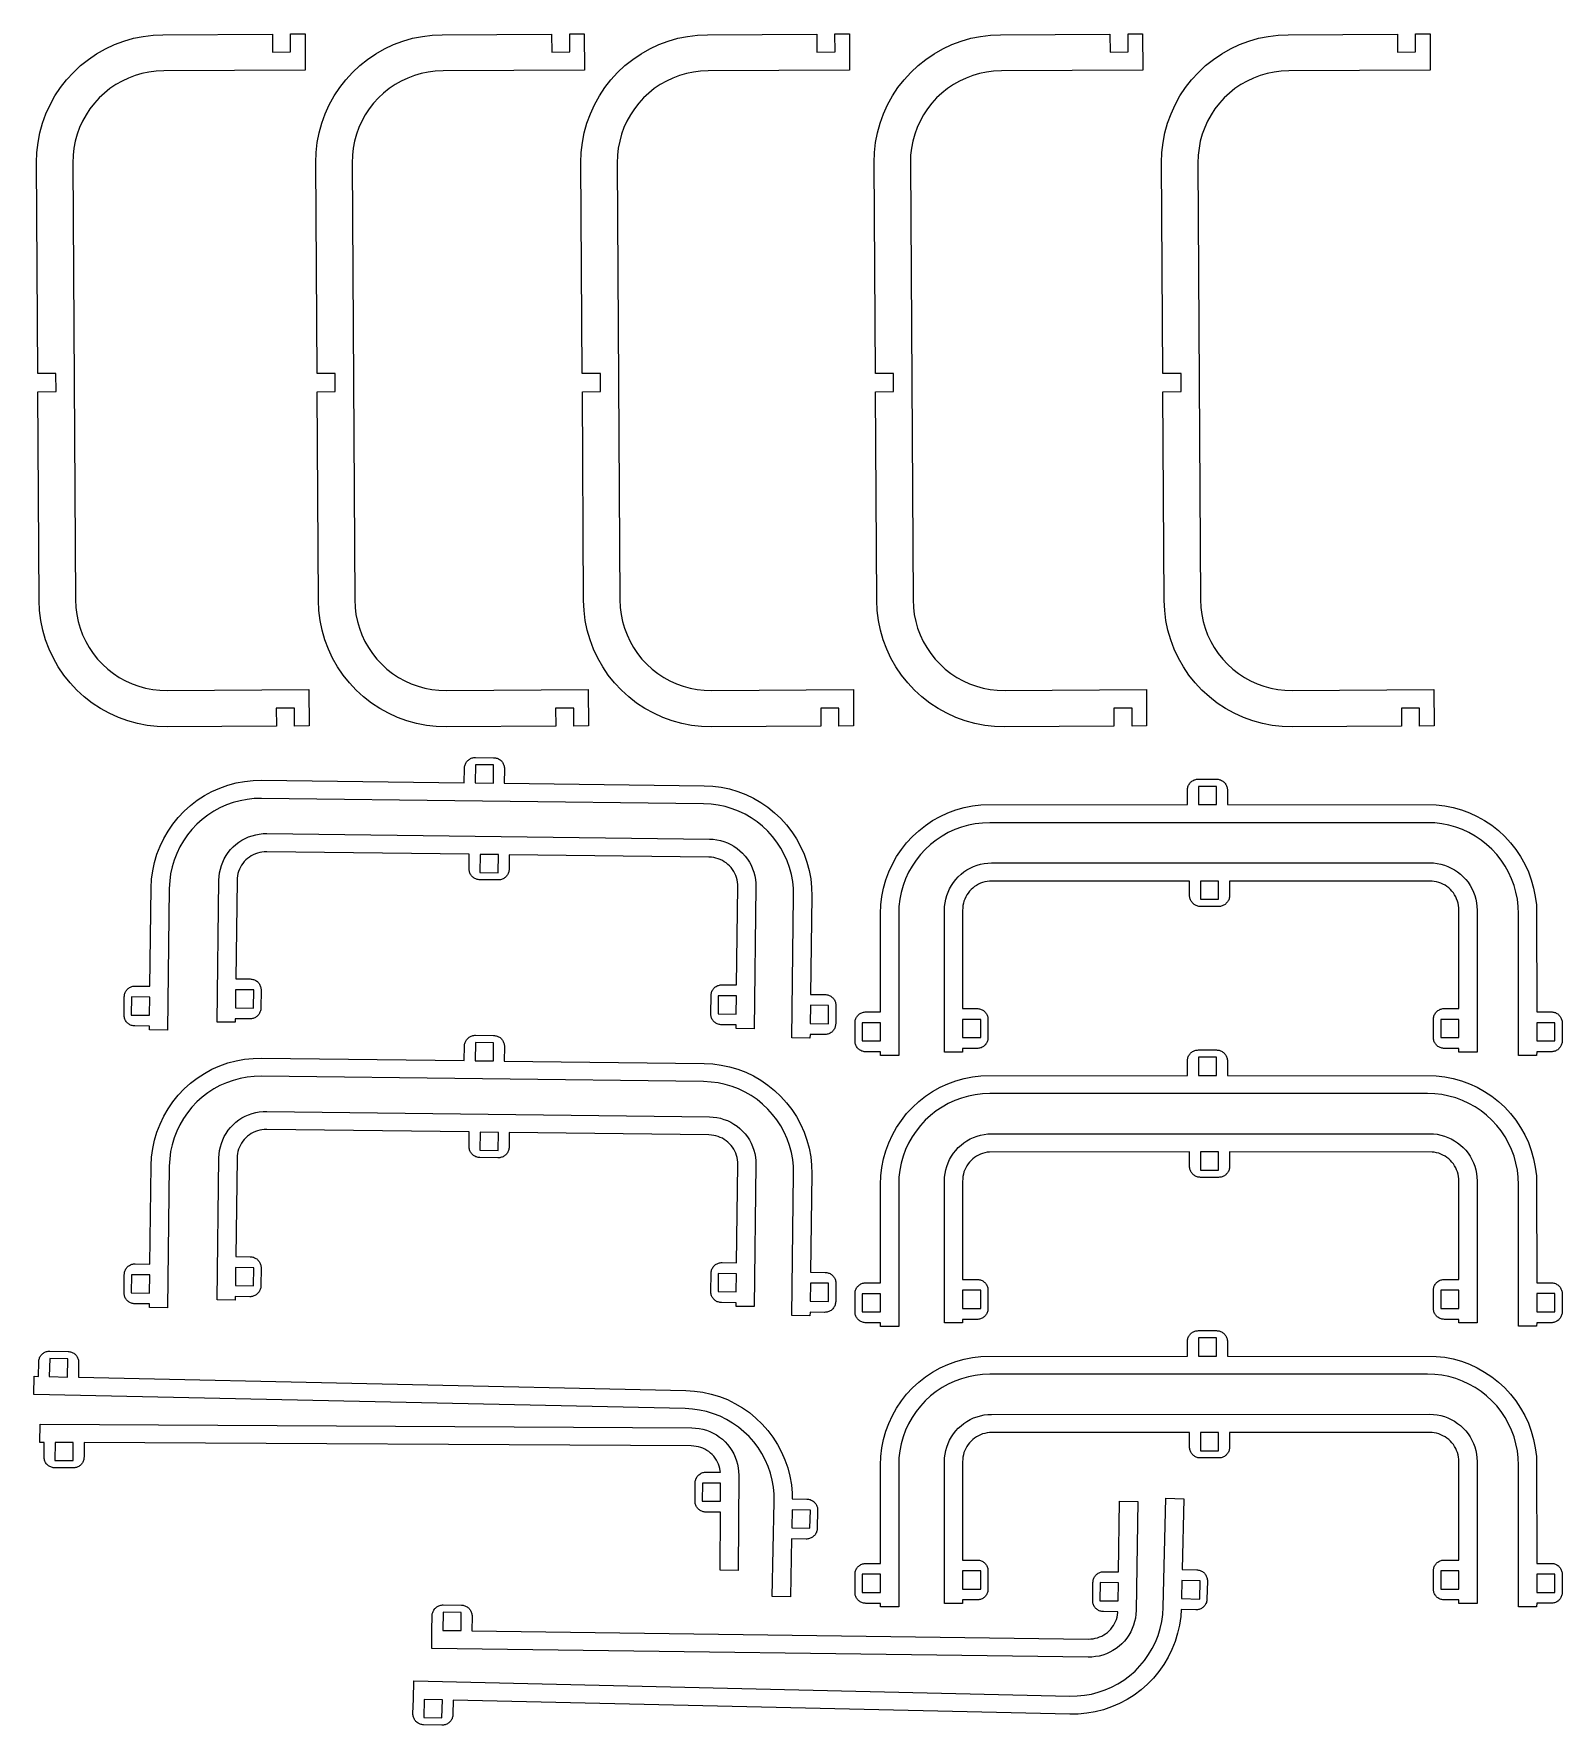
# Model space of a CAD drawing. Header units: millimetres. Extents: x -269 to -58, y 51 to 284.
import ezdxf

# ---------------------------------------------------------------- set-up
doc = ezdxf.new("R2010")
doc.units = ezdxf.units.MM
doc.header["$MEASUREMENT"] = 0
doc.layers.add('Layer 1', color=7, linetype='Continuous')

msp = doc.modelspace()

# ---------------------------------------------------------------- linework, layer by layer
at = {"layer": 'Layer 1', "color": 1}
for p, q in [((-258.78, 281.76), (-257.54, 282.34)), ((-257.54, 282.34), (-256.25, 282.83)), ((-256.25, 282.83), (-254.93, 283.21)), ((-254.93, 283.21), (-253.59, 283.48)), ((-253.59, 283.48), (-252.22, 283.65)), ((-252.22, 283.65), (-250.85, 283.71)), ((-250.85, 283.71), (-235.8, 283.8)), ((-235.8, 283.8), (-235.78, 281.31)), ((-233.3, 283.82), (-231.3, 283.83)), ((-233.28, 281.33), (-233.3, 283.82)), ((-231.3, 283.83), (-231.27, 278.83)), ((-220.35, 281.76), (-219.11, 282.34)), ((-219.11, 282.34), (-217.82, 282.83)), ((-217.82, 282.83), (-216.5, 283.21)), ((-216.5, 283.21), (-215.15, 283.48)), ((-215.15, 283.48), (-213.79, 283.65)), ((-213.79, 283.65), (-212.42, 283.71)), ((-212.42, 283.71), (-197.37, 283.8)), ((-197.37, 283.8), (-197.35, 281.31)), ((-194.87, 283.82), (-192.87, 283.83)), ((-194.85, 281.33), (-194.87, 283.82)), ((-192.87, 283.83), (-192.84, 278.83)), ((-183.85, 281.76), (-182.61, 282.34)), ((-182.61, 282.34), (-181.32, 282.83)), ((-181.32, 282.83), (-180, 283.21)), ((-180, 283.21), (-178.66, 283.48)), ((-178.66, 283.48), (-177.29, 283.65)), ((-177.29, 283.65), (-175.92, 283.71)), ((-175.92, 283.71), (-160.87, 283.8)), ((-160.87, 283.8), (-160.85, 281.31)), ((-158.37, 283.82), (-156.37, 283.83)), ((-158.35, 281.33), (-158.37, 283.82)), ((-156.37, 283.83), (-156.34, 278.83)), ((-143.5, 281.76), (-142.26, 282.34)), ((-142.26, 282.34), (-140.97, 282.83)), ((-140.97, 282.83), (-139.65, 283.21)), ((-139.65, 283.21), (-138.31, 283.48)), ((-138.31, 283.48), (-136.94, 283.65)), ((-136.94, 283.65), (-135.57, 283.71)), ((-135.57, 283.71), (-120.52, 283.8)), ((-120.52, 283.8), (-120.5, 281.31)), ((-118.02, 283.82), (-116.02, 283.83)), ((-118, 281.33), (-118.02, 283.82)), ((-116.02, 283.83), (-115.99, 278.83)), ((-103.93, 281.76), (-102.69, 282.34)), ((-102.69, 282.34), (-101.4, 282.83)), ((-101.4, 282.83), (-100.08, 283.21)), ((-100.08, 283.21), (-98.73, 283.48)), ((-98.73, 283.48), (-97.37, 283.65)), ((-97.37, 283.65), (-96, 283.71)), ((-96, 283.71), (-80.94, 283.8)), ((-80.94, 283.8), (-80.93, 281.31)), ((-78.44, 283.82), (-76.45, 283.83)), ((-78.43, 281.33), (-78.44, 283.82)), ((-76.45, 283.83), (-76.42, 278.83)), ((-262.19, 279.46), (-261.12, 280.31)), ((-261.12, 280.31), (-259.98, 281.08)), ((-259.98, 281.08), (-258.78, 281.76)), ((-235.78, 281.31), (-233.28, 281.33)), ((-223.76, 279.46), (-222.69, 280.31)), ((-222.69, 280.31), (-221.55, 281.08)), ((-221.55, 281.08), (-220.35, 281.76)), ((-197.35, 281.31), (-194.85, 281.33)), ((-187.26, 279.46), (-186.19, 280.31)), ((-186.19, 280.31), (-185.05, 281.08)), ((-185.05, 281.08), (-183.85, 281.76)), ((-160.85, 281.31), (-158.35, 281.33)), ((-146.91, 279.46), (-145.84, 280.31)), ((-145.84, 280.31), (-144.7, 281.08)), ((-144.7, 281.08), (-143.5, 281.76)), ((-120.5, 281.31), (-118, 281.33)), ((-107.34, 279.46), (-106.26, 280.31)), ((-106.26, 280.31), (-105.13, 281.08)), ((-105.13, 281.08), (-103.93, 281.76)), ((-80.93, 281.31), (-78.43, 281.33)), ((-264.97, 276.42), (-264.12, 277.5)), ((-264.12, 277.5), (-263.19, 278.52)), ((-263.19, 278.52), (-262.19, 279.46)), ((-256.49, 277.32), (-257.34, 276.83)), ((-255.6, 277.74), (-256.49, 277.32)), ((-254.68, 278.08), (-255.6, 277.74)), ((-253.74, 278.35), (-254.68, 278.08)), ((-252.78, 278.55), (-253.74, 278.35)), ((-251.8, 278.67), (-252.78, 278.55)), ((-250.72, 278.72), (-251.8, 278.67)), ((-231.27, 278.83), (-250.72, 278.72)), ((-226.53, 276.42), (-225.69, 277.5)), ((-225.69, 277.5), (-224.76, 278.52)), ((-224.76, 278.52), (-223.76, 279.46)), ((-218.06, 277.32), (-218.91, 276.83)), ((-217.17, 277.74), (-218.06, 277.32)), ((-216.25, 278.08), (-217.17, 277.74)), ((-215.31, 278.35), (-216.25, 278.08)), ((-214.34, 278.55), (-215.31, 278.35)), ((-213.37, 278.67), (-214.34, 278.55)), ((-212.29, 278.72), (-213.37, 278.67)), ((-192.84, 278.83), (-212.29, 278.72)), ((-190.04, 276.42), (-189.19, 277.5)), ((-189.19, 277.5), (-188.27, 278.52)), ((-188.27, 278.52), (-187.26, 279.46)), ((-181.56, 277.32), (-182.41, 276.83)), ((-180.67, 277.74), (-181.56, 277.32)), ((-179.75, 278.08), (-180.67, 277.74)), ((-178.81, 278.35), (-179.75, 278.08)), ((-177.85, 278.55), (-178.81, 278.35)), ((-176.87, 278.67), (-177.85, 278.55)), ((-175.79, 278.72), (-176.87, 278.67)), ((-156.34, 278.83), (-175.79, 278.72)), ((-149.69, 276.42), (-148.84, 277.5)), ((-148.84, 277.5), (-147.92, 278.52)), ((-147.92, 278.52), (-146.91, 279.46)), ((-141.21, 277.32), (-142.06, 276.83)), ((-140.32, 277.74), (-141.21, 277.32)), ((-139.4, 278.08), (-140.32, 277.74)), ((-138.46, 278.35), (-139.4, 278.08)), ((-137.5, 278.55), (-138.46, 278.35)), ((-136.52, 278.67), (-137.5, 278.55)), ((-135.44, 278.72), (-136.52, 278.67)), ((-115.99, 278.83), (-135.44, 278.72)), ((-110.11, 276.42), (-109.27, 277.5)), ((-109.27, 277.5), (-108.34, 278.52)), ((-108.34, 278.52), (-107.34, 279.46)), ((-101.64, 277.32), (-102.49, 276.83)), ((-100.75, 277.74), (-101.64, 277.32)), ((-99.83, 278.08), (-100.75, 277.74)), ((-98.88, 278.35), (-99.83, 278.08)), ((-97.92, 278.55), (-98.88, 278.35)), ((-96.95, 278.67), (-97.92, 278.55)), ((-95.87, 278.72), (-96.95, 278.67)), ((-76.42, 278.83), (-95.87, 278.72)), ((-266.39, 274.07), (-265.72, 275.27)), ((-265.72, 275.27), (-264.97, 276.42)), ((-259.64, 275), (-260.3, 274.28)), ((-258.92, 275.67), (-259.64, 275)), ((-258.15, 276.28), (-258.92, 275.67)), ((-257.34, 276.83), (-258.15, 276.28)), ((-227.96, 274.07), (-227.29, 275.27)), ((-227.29, 275.27), (-226.53, 276.42)), ((-221.21, 275), (-221.87, 274.28)), ((-220.49, 275.67), (-221.21, 275)), ((-219.72, 276.28), (-220.49, 275.67)), ((-218.91, 276.83), (-219.72, 276.28)), ((-191.46, 274.07), (-190.79, 275.27)), ((-190.79, 275.27), (-190.04, 276.42)), ((-184.71, 275), (-185.37, 274.28)), ((-183.99, 275.67), (-184.71, 275)), ((-183.23, 276.28), (-183.99, 275.67)), ((-182.41, 276.83), (-183.23, 276.28)), ((-151.11, 274.07), (-150.44, 275.27)), ((-150.44, 275.27), (-149.69, 276.42)), ((-144.36, 275), (-145.02, 274.28)), ((-143.64, 275.67), (-144.36, 275)), ((-142.88, 276.28), (-143.64, 275.67)), ((-142.06, 276.83), (-142.88, 276.28)), ((-111.53, 274.07), (-110.87, 275.27)), ((-110.87, 275.27), (-110.11, 276.42)), ((-104.79, 275), (-105.45, 274.28)), ((-104.07, 275.67), (-104.79, 275)), ((-103.3, 276.28), (-104.07, 275.67)), ((-102.49, 276.83), (-103.3, 276.28)), ((-267.42, 271.53), (-266.96, 272.82)), ((-266.96, 272.82), (-266.39, 274.07)), ((-261.44, 272.68), (-261.92, 271.82)), ((-260.9, 273.5), (-261.44, 272.68)), ((-260.3, 274.28), (-260.9, 273.5)), ((-228.99, 271.53), (-228.52, 272.82)), ((-228.52, 272.82), (-227.96, 274.07)), ((-223.01, 272.68), (-223.49, 271.82)), ((-222.47, 273.5), (-223.01, 272.68)), ((-221.87, 274.28), (-222.47, 273.5)), ((-192.49, 271.53), (-192.03, 272.82)), ((-192.03, 272.82), (-191.46, 274.07)), ((-186.52, 272.68), (-186.99, 271.82)), ((-185.97, 273.5), (-186.52, 272.68)), ((-185.37, 274.28), (-185.97, 273.5)), ((-152.14, 271.53), (-151.68, 272.82)), ((-151.68, 272.82), (-151.11, 274.07)), ((-146.17, 272.68), (-146.64, 271.82)), ((-145.62, 273.5), (-146.17, 272.68)), ((-145.02, 274.28), (-145.62, 273.5)), ((-112.57, 271.53), (-112.1, 272.82)), ((-112.1, 272.82), (-111.53, 274.07)), ((-106.59, 272.68), (-107.07, 271.82)), ((-106.05, 273.5), (-106.59, 272.68)), ((-105.45, 274.28), (-106.05, 273.5)), ((-268.05, 268.85), (-267.79, 270.2)), ((-267.79, 270.2), (-267.42, 271.53)), ((-262.32, 270.93), (-262.66, 270.01)), ((-261.92, 271.82), (-262.32, 270.93)), ((-229.62, 268.85), (-229.36, 270.2)), ((-229.36, 270.2), (-228.99, 271.53)), ((-223.89, 270.93), (-224.23, 270.01)), ((-223.49, 271.82), (-223.89, 270.93)), ((-193.12, 268.85), (-192.86, 270.2)), ((-192.86, 270.2), (-192.49, 271.53)), ((-187.4, 270.93), (-187.73, 270.01)), ((-186.99, 271.82), (-187.4, 270.93)), ((-152.77, 268.85), (-152.51, 270.2)), ((-152.51, 270.2), (-152.14, 271.53)), ((-147.05, 270.93), (-147.38, 270.01)), ((-146.64, 271.82), (-147.05, 270.93)), ((-113.2, 268.85), (-112.94, 270.2)), ((-112.94, 270.2), (-112.57, 271.53)), ((-107.47, 270.93), (-107.81, 270.01)), ((-107.07, 271.82), (-107.47, 270.93)), ((-268.2, 267.49), (-268.05, 268.85)), ((-263.11, 268.1), (-263.22, 267.12)), ((-262.92, 269.06), (-263.11, 268.1)), ((-262.66, 270.01), (-262.92, 269.06)), ((-229.77, 267.49), (-229.62, 268.85)), ((-224.67, 268.1), (-224.78, 267.12)), ((-224.49, 269.06), (-224.67, 268.1)), ((-224.23, 270.01), (-224.49, 269.06)), ((-193.27, 267.49), (-193.12, 268.85)), ((-188.18, 268.1), (-188.29, 267.12)), ((-187.99, 269.06), (-188.18, 268.1)), ((-187.73, 270.01), (-187.99, 269.06)), ((-152.92, 267.49), (-152.77, 268.85)), ((-147.83, 268.1), (-147.94, 267.12)), ((-147.64, 269.06), (-147.83, 268.1)), ((-147.38, 270.01), (-147.64, 269.06)), ((-113.35, 267.49), (-113.2, 268.85)), ((-108.25, 268.1), (-108.36, 267.12)), ((-108.07, 269.06), (-108.25, 268.1)), ((-107.81, 270.01), (-108.07, 269.06)), ((-268.25, 266.11), (-268.2, 267.49)), ((-268.08, 237.06), (-268.25, 266.11)), ((-263.22, 267.12), (-263.25, 266.04)), ((-263.25, 266.04), (-262.89, 205.93)), ((-229.82, 266.11), (-229.77, 267.49)), ((-229.64, 237.06), (-229.82, 266.11)), ((-224.78, 267.12), (-224.82, 266.04)), ((-224.82, 266.04), (-224.46, 205.93)), ((-193.32, 266.11), (-193.27, 267.49)), ((-193.15, 237.06), (-193.32, 266.11)), ((-188.29, 267.12), (-188.32, 266.04)), ((-188.32, 266.04), (-187.96, 205.93)), ((-152.97, 266.11), (-152.92, 267.49)), ((-152.8, 237.06), (-152.97, 266.11)), ((-147.94, 267.12), (-147.97, 266.04)), ((-147.97, 266.04), (-147.61, 205.93)), ((-113.4, 266.11), (-113.35, 267.49)), ((-113.22, 237.06), (-113.4, 266.11)), ((-108.36, 267.12), (-108.4, 266.04)), ((-108.4, 266.04), (-108.04, 205.93)), ((-265.58, 237.07), (-268.08, 237.06)), ((-265.56, 234.57), (-265.58, 237.07)), ((-227.14, 237.07), (-229.64, 237.06)), ((-227.13, 234.57), (-227.14, 237.07)), ((-190.65, 237.07), (-193.15, 237.06)), ((-190.63, 234.57), (-190.65, 237.07)), ((-150.3, 237.07), (-152.8, 237.06)), ((-150.28, 234.57), (-150.3, 237.07)), ((-110.72, 237.07), (-113.22, 237.06)), ((-110.71, 234.57), (-110.72, 237.07)), ((-268.06, 234.55), (-265.56, 234.57)), ((-267.89, 205.8), (-268.06, 234.55)), ((-229.63, 234.55), (-227.13, 234.57)), ((-229.46, 205.8), (-229.63, 234.55)), ((-193.13, 234.55), (-190.63, 234.57)), ((-192.96, 205.8), (-193.13, 234.55)), ((-152.78, 234.55), (-150.28, 234.57)), ((-152.61, 205.8), (-152.78, 234.55)), ((-113.21, 234.55), (-110.71, 234.57)), ((-113.04, 205.8), (-113.21, 234.55)), ((-267.83, 204.43), (-267.89, 205.8)), ((-262.89, 205.93), (-262.84, 204.85)), ((-229.39, 204.43), (-229.46, 205.8)), ((-224.46, 205.93), (-224.41, 204.85)), ((-192.9, 204.43), (-192.96, 205.8)), ((-187.96, 205.93), (-187.92, 204.85)), ((-152.55, 204.43), (-152.61, 205.8)), ((-147.61, 205.93), (-147.57, 204.85)), ((-112.97, 204.43), (-113.04, 205.8)), ((-108.04, 205.93), (-107.99, 204.85)), ((-267.66, 203.06), (-267.83, 204.43)), ((-267.38, 201.72), (-267.66, 203.06)), ((-262.84, 204.85), (-262.72, 203.88)), ((-262.72, 203.88), (-262.53, 202.91)), ((-262.53, 202.91), (-262.25, 201.97)), ((-229.23, 203.06), (-229.39, 204.43)), ((-228.95, 201.72), (-229.23, 203.06)), ((-224.41, 204.85), (-224.29, 203.88)), ((-224.29, 203.88), (-224.09, 202.91)), ((-224.09, 202.91), (-223.82, 201.97)), ((-192.73, 203.06), (-192.9, 204.43)), ((-192.45, 201.72), (-192.73, 203.06)), ((-187.92, 204.85), (-187.79, 203.88)), ((-187.79, 203.88), (-187.6, 202.91)), ((-187.6, 202.91), (-187.33, 201.97)), ((-152.38, 203.06), (-152.55, 204.43)), ((-152.1, 201.72), (-152.38, 203.06)), ((-147.57, 204.85), (-147.44, 203.88)), ((-147.44, 203.88), (-147.25, 202.91)), ((-147.25, 202.91), (-146.98, 201.97)), ((-112.8, 203.06), (-112.97, 204.43)), ((-112.53, 201.72), (-112.8, 203.06)), ((-107.99, 204.85), (-107.87, 203.88)), ((-107.87, 203.88), (-107.67, 202.91)), ((-107.67, 202.91), (-107.4, 201.97)), ((-267, 200.4), (-267.38, 201.72)), ((-266.52, 199.11), (-267, 200.4)), ((-262.25, 201.97), (-261.91, 201.05)), ((-261.91, 201.05), (-261.49, 200.16)), ((-228.57, 200.4), (-228.95, 201.72)), ((-228.09, 199.11), (-228.57, 200.4)), ((-223.82, 201.97), (-223.48, 201.05)), ((-223.48, 201.05), (-223.06, 200.16)), ((-192.07, 200.4), (-192.45, 201.72)), ((-191.59, 199.11), (-192.07, 200.4)), ((-187.33, 201.97), (-186.98, 201.05)), ((-186.98, 201.05), (-186.56, 200.16)), ((-151.72, 200.4), (-152.1, 201.72)), ((-151.24, 199.11), (-151.72, 200.4)), ((-146.98, 201.97), (-146.63, 201.05)), ((-146.63, 201.05), (-146.21, 200.16)), ((-112.15, 200.4), (-112.53, 201.72)), ((-111.66, 199.11), (-112.15, 200.4)), ((-107.4, 201.97), (-107.06, 201.05)), ((-107.06, 201.05), (-106.64, 200.16)), ((-265.94, 197.87), (-266.52, 199.11)), ((-261.49, 200.16), (-261.01, 199.31)), ((-261.01, 199.31), (-260.46, 198.5)), ((-260.46, 198.5), (-259.85, 197.73)), ((-227.5, 197.87), (-228.09, 199.11)), ((-223.06, 200.16), (-222.58, 199.31)), ((-222.58, 199.31), (-222.03, 198.5)), ((-222.03, 198.5), (-221.42, 197.73)), ((-191.01, 197.87), (-191.59, 199.11)), ((-186.56, 200.16), (-186.08, 199.31)), ((-186.08, 199.31), (-185.53, 198.5)), ((-185.53, 198.5), (-184.92, 197.73)), ((-150.66, 197.87), (-151.24, 199.11)), ((-146.21, 200.16), (-145.73, 199.31)), ((-145.73, 199.31), (-145.18, 198.5)), ((-145.18, 198.5), (-144.57, 197.73)), ((-111.08, 197.87), (-111.66, 199.11)), ((-106.64, 200.16), (-106.16, 199.31)), ((-106.16, 199.31), (-105.61, 198.5)), ((-105.61, 198.5), (-104.99, 197.73)), ((-265.26, 196.67), (-265.94, 197.87)), ((-264.49, 195.53), (-265.26, 196.67)), ((-259.85, 197.73), (-259.18, 197.01)), ((-259.18, 197.01), (-258.45, 196.35)), ((-258.45, 196.35), (-257.68, 195.75)), ((-257.68, 195.75), (-256.86, 195.21)), ((-226.83, 196.67), (-227.5, 197.87)), ((-226.06, 195.53), (-226.83, 196.67)), ((-221.42, 197.73), (-220.74, 197.01)), ((-220.74, 197.01), (-220.02, 196.35)), ((-220.02, 196.35), (-219.25, 195.75)), ((-219.25, 195.75), (-218.43, 195.21)), ((-190.33, 196.67), (-191.01, 197.87)), ((-189.56, 195.53), (-190.33, 196.67)), ((-184.92, 197.73), (-184.25, 197.01)), ((-184.25, 197.01), (-183.52, 196.35)), ((-183.52, 196.35), (-182.75, 195.75)), ((-182.75, 195.75), (-181.93, 195.21)), ((-149.98, 196.67), (-150.66, 197.87)), ((-149.21, 195.53), (-149.98, 196.67)), ((-144.57, 197.73), (-143.9, 197.01)), ((-143.9, 197.01), (-143.17, 196.35)), ((-143.17, 196.35), (-142.4, 195.75)), ((-142.4, 195.75), (-141.58, 195.21)), ((-110.4, 196.67), (-111.08, 197.87)), ((-109.63, 195.53), (-110.4, 196.67)), ((-104.99, 197.73), (-104.32, 197.01)), ((-104.32, 197.01), (-103.6, 196.35)), ((-103.6, 196.35), (-102.82, 195.75)), ((-102.82, 195.75), (-102.01, 195.21)), ((-263.63, 194.46), (-264.49, 195.53)), ((-262.69, 193.46), (-263.63, 194.46)), ((-261.68, 192.53), (-262.69, 193.46)), ((-256.86, 195.21), (-256, 194.73)), ((-256, 194.73), (-255.11, 194.33)), ((-255.11, 194.33), (-254.18, 193.99)), ((-254.18, 193.99), (-253.24, 193.73)), ((-253.24, 193.73), (-252.27, 193.54)), ((-252.27, 193.54), (-251.3, 193.44)), ((-251.3, 193.44), (-250.22, 193.4)), ((-250.22, 193.4), (-230.76, 193.52)), ((-230.76, 193.52), (-230.73, 188.52)), ((-225.2, 194.46), (-226.06, 195.53)), ((-224.26, 193.46), (-225.2, 194.46)), ((-223.25, 192.53), (-224.26, 193.46)), ((-218.43, 195.21), (-217.57, 194.73)), ((-217.57, 194.73), (-216.67, 194.33)), ((-216.67, 194.33), (-215.75, 193.99)), ((-215.75, 193.99), (-214.8, 193.73)), ((-214.8, 193.73), (-213.84, 193.54)), ((-213.84, 193.54), (-212.87, 193.44)), ((-212.87, 193.44), (-211.79, 193.4)), ((-211.79, 193.4), (-192.33, 193.52)), ((-192.33, 193.52), (-192.3, 188.52)), ((-188.7, 194.46), (-189.56, 195.53)), ((-187.76, 193.46), (-188.7, 194.46)), ((-186.75, 192.53), (-187.76, 193.46)), ((-181.93, 195.21), (-181.07, 194.73)), ((-181.07, 194.73), (-180.18, 194.33)), ((-180.18, 194.33), (-179.25, 193.99)), ((-179.25, 193.99), (-178.31, 193.73)), ((-178.31, 193.73), (-177.34, 193.54)), ((-177.34, 193.54), (-176.37, 193.44)), ((-176.37, 193.44), (-175.29, 193.4)), ((-175.29, 193.4), (-155.83, 193.52)), ((-155.83, 193.52), (-155.81, 188.52)), ((-148.35, 194.46), (-149.21, 195.53)), ((-147.41, 193.46), (-148.35, 194.46)), ((-146.4, 192.53), (-147.41, 193.46)), ((-141.58, 195.21), (-140.72, 194.73)), ((-140.72, 194.73), (-139.83, 194.33)), ((-139.83, 194.33), (-138.9, 193.99)), ((-138.9, 193.99), (-137.96, 193.73)), ((-137.96, 193.73), (-136.99, 193.54)), ((-136.99, 193.54), (-136.02, 193.44)), ((-136.02, 193.44), (-134.94, 193.4)), ((-134.94, 193.4), (-115.48, 193.52)), ((-115.48, 193.52), (-115.46, 188.52)), ((-108.78, 194.46), (-109.63, 195.53)), ((-107.84, 193.46), (-108.78, 194.46)), ((-106.82, 192.53), (-107.84, 193.46)), ((-102.01, 195.21), (-101.15, 194.73)), ((-101.15, 194.73), (-100.25, 194.33)), ((-100.25, 194.33), (-99.33, 193.99)), ((-99.33, 193.99), (-98.38, 193.73)), ((-98.38, 193.73), (-97.42, 193.54)), ((-97.42, 193.54), (-96.44, 193.44)), ((-96.44, 193.44), (-95.37, 193.4)), ((-95.37, 193.4), (-75.91, 193.52)), ((-75.91, 193.52), (-75.88, 188.52)), ((-260.59, 191.68), (-261.68, 192.53)), ((-259.45, 190.93), (-260.59, 191.68)), ((-232.75, 190.99), (-235.25, 190.98)), ((-232.73, 188.5), (-232.75, 190.99)), ((-222.16, 191.68), (-223.25, 192.53)), ((-221.01, 190.93), (-222.16, 191.68)), ((-194.32, 190.99), (-196.82, 190.98)), ((-194.3, 188.5), (-194.32, 190.99)), ((-185.66, 191.68), (-186.75, 192.53)), ((-184.52, 190.93), (-185.66, 191.68)), ((-157.82, 190.99), (-160.32, 190.98)), ((-157.81, 188.5), (-157.82, 190.99)), ((-145.31, 191.68), (-146.4, 192.53)), ((-144.17, 190.93), (-145.31, 191.68)), ((-117.47, 190.99), (-119.97, 190.98)), ((-117.46, 188.5), (-117.47, 190.99)), ((-105.74, 191.68), (-106.82, 192.53)), ((-104.59, 190.93), (-105.74, 191.68)), ((-77.9, 190.99), (-80.4, 190.98)), ((-77.88, 188.5), (-77.9, 190.99)), ((-258.24, 190.26), (-259.45, 190.93)), ((-256.99, 189.7), (-258.24, 190.26)), ((-255.7, 189.23), (-256.99, 189.7)), ((-254.38, 188.86), (-255.7, 189.23)), ((-253.03, 188.6), (-254.38, 188.86)), ((-235.25, 190.98), (-235.23, 188.49)), ((-219.81, 190.26), (-221.01, 190.93)), ((-218.56, 189.7), (-219.81, 190.26)), ((-217.27, 189.23), (-218.56, 189.7)), ((-215.94, 188.86), (-217.27, 189.23)), ((-214.59, 188.6), (-215.94, 188.86)), ((-196.82, 190.98), (-196.8, 188.49)), ((-183.31, 190.26), (-184.52, 190.93)), ((-182.06, 189.7), (-183.31, 190.26)), ((-180.77, 189.23), (-182.06, 189.7)), ((-179.45, 188.86), (-180.77, 189.23)), ((-178.1, 188.6), (-179.45, 188.86)), ((-160.32, 190.98), (-160.31, 188.49)), ((-142.96, 190.26), (-144.17, 190.93)), ((-141.71, 189.7), (-142.96, 190.26)), ((-140.42, 189.23), (-141.71, 189.7)), ((-139.1, 188.86), (-140.42, 189.23)), ((-137.75, 188.6), (-139.1, 188.86)), ((-119.97, 190.98), (-119.96, 188.49)), ((-103.39, 190.26), (-104.59, 190.93)), ((-102.14, 189.7), (-103.39, 190.26)), ((-100.85, 189.23), (-102.14, 189.7)), ((-99.52, 188.86), (-100.85, 189.23)), ((-98.17, 188.6), (-99.52, 188.86)), ((-80.4, 190.98), (-80.38, 188.49)), ((-251.66, 188.45), (-253.03, 188.6)), ((-250.29, 188.4), (-251.66, 188.45)), ((-235.23, 188.49), (-250.29, 188.4)), ((-230.73, 188.52), (-232.73, 188.5)), ((-213.23, 188.45), (-214.59, 188.6)), ((-211.86, 188.4), (-213.23, 188.45)), ((-196.8, 188.49), (-211.86, 188.4)), ((-192.3, 188.52), (-194.3, 188.5)), ((-176.73, 188.45), (-178.1, 188.6)), ((-175.36, 188.4), (-176.73, 188.45)), ((-160.31, 188.49), (-175.36, 188.4)), ((-155.81, 188.52), (-157.81, 188.5)), ((-136.38, 188.45), (-137.75, 188.6)), ((-135.01, 188.4), (-136.38, 188.45)), ((-119.96, 188.49), (-135.01, 188.4)), ((-115.46, 188.52), (-117.46, 188.5)), ((-96.81, 188.45), (-98.17, 188.6)), ((-95.43, 188.4), (-96.81, 188.45)), ((-80.38, 188.49), (-95.43, 188.4)), ((-75.88, 188.52), (-77.88, 188.5)), ((-208.62, 183.97), (-208.52, 184.03)), ((-208.52, 184.03), (-208.41, 184.07)), ((-208.41, 184.07), (-208.3, 184.11)), ((-208.3, 184.11), (-208.19, 184.14)), ((-208.19, 184.14), (-208.07, 184.16)), ((-208.07, 184.16), (-207.95, 184.18)), ((-207.95, 184.18), (-207.83, 184.18)), ((-207.83, 184.18), (-205.34, 184.15)), ((-205.34, 184.15), (-205.22, 184.14)), ((-205.22, 184.14), (-205.1, 184.13)), ((-205.1, 184.13), (-204.99, 184.1)), ((-204.99, 184.1), (-204.87, 184.07)), ((-204.87, 184.07), (-204.76, 184.03)), ((-204.76, 184.03), (-204.66, 183.98)), ((-209.38, 180.7), (-209.35, 182.7)), ((-209.35, 182.82), (-209.33, 182.93)), ((-209.35, 182.7), (-209.35, 182.82)), ((-209.33, 182.93), (-209.31, 183.05)), ((-209.31, 183.05), (-209.27, 183.16)), ((-209.27, 183.16), (-209.23, 183.27)), ((-209.23, 183.27), (-209.18, 183.38)), ((-209.18, 183.38), (-209.12, 183.48)), ((-209.12, 183.48), (-209.06, 183.58)), ((-209.06, 183.58), (-208.98, 183.67)), ((-208.98, 183.67), (-208.9, 183.75)), ((-208.9, 183.75), (-208.81, 183.83)), ((-208.81, 183.83), (-208.72, 183.9)), ((-208.72, 183.9), (-208.62, 183.97)), ((-207.85, 183.18), (-207.88, 180.68)), ((-205.35, 183.15), (-207.85, 183.18)), ((-205.38, 180.65), (-205.35, 183.15)), ((-204.66, 183.98), (-204.55, 183.92)), ((-204.55, 183.92), (-204.46, 183.85)), ((-204.46, 183.85), (-204.37, 183.78)), ((-204.37, 183.78), (-204.28, 183.7)), ((-204.28, 183.7), (-204.2, 183.61)), ((-204.2, 183.61), (-204.13, 183.52)), ((-204.13, 183.52), (-204.06, 183.42)), ((-204.06, 183.42), (-204.01, 183.31)), ((-204.01, 183.31), (-203.96, 183.21)), ((-203.96, 183.21), (-203.92, 183.1)), ((-203.92, 183.1), (-203.89, 182.98)), ((-203.89, 182.98), (-203.87, 182.87)), ((-203.85, 182.63), (-203.88, 180.63)), ((-203.87, 182.87), (-203.86, 182.75)), ((-203.86, 182.75), (-203.85, 182.63)), ((-245.15, 178.93), (-244.11, 179.49)), ((-244.11, 179.49), (-243.04, 179.97)), ((-243.04, 179.97), (-241.93, 180.36)), ((-241.93, 180.36), (-240.79, 180.67)), ((-240.79, 180.67), (-239.63, 180.88)), ((-239.63, 180.88), (-238.46, 181.01)), ((-238.46, 181.01), (-237.28, 181.04)), ((-237.28, 181.04), (-209.38, 180.7)), ((-207.88, 180.68), (-205.38, 180.65)), ((-203.88, 180.63), (-176.36, 180.29)), ((-176.36, 180.29), (-175.18, 180.23)), ((-175.18, 180.23), (-174.01, 180.08)), ((-174.01, 180.08), (-172.86, 179.84)), ((-172.86, 179.84), (-171.73, 179.5)), ((-171.73, 179.5), (-170.63, 179.08)), ((-109.84, 179.81), (-109.82, 179.93)), ((-109.84, 179.7), (-109.84, 179.81)), ((-109.84, 177.7), (-109.84, 179.7)), ((-109.82, 179.93), (-109.8, 180.05)), ((-109.8, 180.05), (-109.77, 180.16)), ((-109.77, 180.16), (-109.73, 180.27)), ((-109.73, 180.27), (-109.68, 180.38)), ((-109.68, 180.38), (-109.62, 180.48)), ((-109.62, 180.48), (-109.56, 180.58)), ((-109.56, 180.58), (-109.48, 180.67)), ((-109.48, 180.67), (-109.4, 180.76)), ((-109.4, 180.76), (-109.32, 180.84)), ((-109.32, 180.84), (-109.23, 180.91)), ((-109.23, 180.91), (-109.13, 180.98)), ((-109.13, 180.98), (-109.02, 181.03)), ((-109.02, 181.03), (-108.92, 181.08)), ((-108.92, 181.08), (-108.81, 181.12)), ((-108.81, 181.12), (-108.69, 181.16)), ((-108.69, 181.16), (-108.58, 181.18)), ((-108.58, 181.18), (-108.46, 181.19)), ((-108.46, 181.19), (-108.34, 181.2)), ((-108.34, 181.2), (-105.84, 181.2)), ((-105.84, 180.2), (-108.34, 180.2)), ((-108.34, 180.2), (-108.34, 177.7)), ((-105.84, 181.2), (-105.73, 181.19)), ((-105.84, 177.7), (-105.84, 180.2)), ((-105.73, 181.19), (-105.61, 181.18)), ((-105.61, 181.18), (-105.49, 181.16)), ((-105.49, 181.16), (-105.38, 181.12)), ((-105.38, 181.12), (-105.27, 181.08)), ((-105.27, 181.08), (-105.16, 181.03)), ((-105.16, 181.03), (-105.06, 180.98)), ((-105.06, 180.98), (-104.96, 180.91)), ((-104.96, 180.91), (-104.87, 180.84)), ((-104.87, 180.84), (-104.78, 180.76)), ((-104.78, 180.76), (-104.7, 180.67)), ((-104.7, 180.67), (-104.63, 180.58)), ((-104.63, 180.58), (-104.56, 180.48)), ((-104.56, 180.48), (-104.51, 180.38)), ((-104.51, 180.38), (-104.46, 180.27)), ((-104.46, 180.27), (-104.42, 180.16)), ((-104.42, 180.16), (-104.38, 180.05)), ((-104.38, 180.05), (-104.36, 179.93)), ((-104.36, 179.93), (-104.35, 179.82)), ((-104.35, 179.82), (-104.34, 179.7)), ((-104.34, 179.7), (-104.34, 177.7)), ((-247.95, 176.78), (-247.07, 177.57)), ((-247.07, 177.57), (-246.14, 178.29)), ((-246.14, 178.29), (-245.15, 178.93)), ((-243.01, 177.25), (-243.87, 176.78)), ((-242.11, 177.65), (-243.01, 177.25)), ((-241.19, 177.98), (-242.11, 177.65)), ((-240.24, 178.23), (-241.19, 177.98)), ((-239.27, 178.41), (-240.24, 178.23)), ((-238.3, 178.51), (-239.27, 178.41)), ((-237.27, 178.54), (-238.3, 178.51)), ((-176.44, 177.8), (-237.27, 178.54)), ((-175.41, 177.74), (-176.44, 177.8)), ((-174.43, 177.62), (-175.41, 177.74)), ((-173.47, 177.41), (-174.43, 177.62)), ((-172.53, 177.13), (-173.47, 177.41)), ((-171.62, 176.78), (-172.53, 177.13)), ((-170.63, 179.08), (-169.57, 178.57)), ((-169.57, 178.57), (-168.55, 177.98)), ((-168.55, 177.98), (-167.58, 177.32)), ((-167.58, 177.32), (-166.66, 176.58)), ((-141.72, 176.96), (-140.59, 177.28)), ((-140.59, 177.28), (-139.43, 177.51)), ((-139.43, 177.51), (-138.26, 177.65)), ((-138.26, 177.65), (-109.84, 177.7)), ((-108.34, 177.7), (-105.84, 177.7)), ((-104.34, 177.7), (-75.6, 177.66)), ((-75.6, 177.66), (-74.43, 177.52)), ((-74.43, 177.52), (-73.28, 177.29)), ((-73.28, 177.29), (-72.14, 176.97)), ((-250.16, 174.04), (-249.5, 175.01)), ((-249.5, 175.01), (-248.76, 175.93)), ((-248.76, 175.93), (-247.95, 176.78)), ((-246.2, 174.99), (-246.88, 174.28)), ((-245.47, 175.65), (-246.2, 174.99)), ((-244.69, 176.25), (-245.47, 175.65)), ((-243.87, 176.78), (-244.69, 176.25)), ((-170.73, 176.36), (-171.62, 176.78)), ((-169.88, 175.87), (-170.73, 176.36)), ((-169.07, 175.31), (-169.88, 175.87)), ((-168.31, 174.7), (-169.07, 175.31)), ((-167.6, 174.02), (-168.31, 174.7)), ((-166.66, 176.58), (-165.81, 175.77)), ((-165.81, 175.77), (-165.02, 174.89)), ((-165.02, 174.89), (-164.3, 173.96)), ((-146.83, 174.1), (-145.9, 174.83)), ((-145.9, 174.83), (-144.92, 175.48)), ((-144.92, 175.48), (-143.9, 176.06)), ((-143.9, 176.06), (-142.83, 176.55)), ((-142.83, 176.55), (-141.72, 176.96)), ((-140, 174.85), (-140.95, 174.58)), ((-139.04, 175.04), (-140, 174.85)), ((-138.07, 175.15), (-139.04, 175.04)), ((-137.04, 175.19), (-138.07, 175.15)), ((-76.82, 175.2), (-137.04, 175.19)), ((-75.8, 175.16), (-76.82, 175.2)), ((-74.82, 175.05), (-75.8, 175.16)), ((-73.86, 174.86), (-74.82, 175.05)), ((-72.92, 174.59), (-73.86, 174.86)), ((-72.14, 176.97), (-71.04, 176.56)), ((-71.04, 176.56), (-69.97, 176.07)), ((-69.97, 176.07), (-68.94, 175.49)), ((-68.94, 175.49), (-67.96, 174.84)), ((-67.96, 174.84), (-67.04, 174.11)), ((-251.26, 171.96), (-250.75, 173.02)), ((-250.75, 173.02), (-250.16, 174.04)), ((-248.05, 172.71), (-248.54, 171.86)), ((-247.49, 173.52), (-248.05, 172.71)), ((-246.88, 174.28), (-247.49, 173.52)), ((-240.81, 172.2), (-240.41, 172.51)), ((-240.41, 172.51), (-239.98, 172.79)), ((-239.98, 172.79), (-239.53, 173.03)), ((-239.53, 173.03), (-239.06, 173.24)), ((-239.06, 173.24), (-238.58, 173.41)), ((-238.58, 173.41), (-238.09, 173.54)), ((-238.09, 173.54), (-237.59, 173.64)), ((-237.59, 173.64), (-237.08, 173.69)), ((-237.08, 173.69), (-236.57, 173.7)), ((-236.57, 173.7), (-175.64, 172.95)), ((-175.64, 172.95), (-175.13, 172.92)), ((-175.13, 172.92), (-174.63, 172.86)), ((-174.63, 172.86), (-174.13, 172.75)), ((-174.13, 172.75), (-173.64, 172.61)), ((-173.64, 172.61), (-173.16, 172.42)), ((-173.16, 172.42), (-172.7, 172.2)), ((-166.94, 173.29), (-167.6, 174.02)), ((-166.34, 172.51), (-166.94, 173.29)), ((-165.81, 171.69), (-166.34, 172.51)), ((-164.3, 173.96), (-163.66, 172.97)), ((-163.66, 172.97), (-163.1, 171.93)), ((-149.22, 171.51), (-148.49, 172.44)), ((-148.49, 172.44), (-147.69, 173.3)), ((-147.69, 173.3), (-146.83, 174.1)), ((-144.43, 172.81), (-145.2, 172.2)), ((-143.62, 173.35), (-144.43, 172.81)), ((-142.76, 173.83), (-143.62, 173.35)), ((-141.87, 174.24), (-142.76, 173.83)), ((-140.95, 174.58), (-141.87, 174.24)), ((-71.99, 174.25), (-72.92, 174.59)), ((-71.1, 173.84), (-71.99, 174.25)), ((-70.25, 173.36), (-71.1, 173.84)), ((-69.43, 172.81), (-70.25, 173.36)), ((-68.66, 172.21), (-69.43, 172.81)), ((-67.04, 174.11), (-66.17, 173.31)), ((-66.17, 173.31), (-65.37, 172.44)), ((-65.37, 172.44), (-64.64, 171.52)), ((-252.02, 169.73), (-251.68, 170.86)), ((-251.68, 170.86), (-251.26, 171.96)), ((-249.31, 170.06), (-249.59, 169.11)), ((-248.96, 170.97), (-249.31, 170.06)), ((-248.54, 171.86), (-248.96, 170.97)), ((-242.63, 169.77), (-242.41, 170.23)), ((-242.41, 170.23), (-242.15, 170.67)), ((-242.15, 170.67), (-241.86, 171.09)), ((-241.86, 171.09), (-241.54, 171.49)), ((-241.54, 171.49), (-241.19, 171.86)), ((-241.19, 171.86), (-240.81, 172.2)), ((-239.44, 170.07), (-239.66, 169.84)), ((-239.21, 170.28), (-239.44, 170.07)), ((-238.96, 170.47), (-239.21, 170.28)), ((-238.7, 170.64), (-238.96, 170.47)), ((-238.42, 170.79), (-238.7, 170.64)), ((-238.14, 170.92), (-238.42, 170.79)), ((-237.84, 171.02), (-238.14, 170.92)), ((-237.54, 171.11), (-237.84, 171.02)), ((-237.23, 171.16), (-237.54, 171.11)), ((-236.92, 171.2), (-237.23, 171.16)), ((-236.55, 171.2), (-236.92, 171.2)), ((-208.69, 170.86), (-236.55, 171.2)), ((-208.72, 168.86), (-208.69, 170.86)), ((-207.19, 170.84), (-207.22, 168.34)), ((-204.69, 170.81), (-207.19, 170.84)), ((-204.72, 168.31), (-204.69, 170.81)), ((-203.19, 170.79), (-203.22, 168.79)), ((-175.72, 170.45), (-203.19, 170.79)), ((-175.36, 170.43), (-175.72, 170.45)), ((-175.05, 170.39), (-175.36, 170.43)), ((-174.74, 170.33), (-175.05, 170.39)), ((-174.44, 170.24), (-174.74, 170.33)), ((-174.15, 170.13), (-174.44, 170.24)), ((-173.86, 169.99), (-174.15, 170.13)), ((-172.7, 172.2), (-172.26, 171.95)), ((-172.26, 171.95), (-171.84, 171.66)), ((-171.84, 171.66), (-171.44, 171.34)), ((-171.44, 171.34), (-171.07, 170.99)), ((-171.07, 170.99), (-170.73, 170.61)), ((-170.73, 170.61), (-170.42, 170.2)), ((-170.42, 170.2), (-170.14, 169.77)), ((-165.34, 170.83), (-165.81, 171.69)), ((-164.94, 169.93), (-165.34, 170.83)), ((-163.1, 171.93), (-162.62, 170.86)), ((-162.62, 170.86), (-162.22, 169.75)), ((-150.45, 169.5), (-149.88, 170.53)), ((-149.88, 170.53), (-149.22, 171.51)), ((-147.2, 170.04), (-147.74, 169.23)), ((-146.59, 170.81), (-147.2, 170.04)), ((-145.92, 171.53), (-146.59, 170.81)), ((-145.2, 172.2), (-145.92, 171.53)), ((-67.94, 171.54), (-68.66, 172.21)), ((-67.27, 170.82), (-67.94, 171.54)), ((-66.67, 170.05), (-67.27, 170.82)), ((-66.12, 169.23), (-66.67, 170.05)), ((-64.64, 171.52), (-63.99, 170.54)), ((-63.99, 170.54), (-63.41, 169.51)), ((-252.41, 167.41), (-252.26, 168.58)), ((-252.26, 168.58), (-252.02, 169.73)), ((-249.8, 168.15), (-249.92, 167.18)), ((-249.59, 169.11), (-249.8, 168.15)), ((-243.15, 167.29), (-243.13, 167.8)), ((-243.13, 167.8), (-243.06, 168.3)), ((-243.06, 168.3), (-242.95, 168.8)), ((-242.95, 168.8), (-242.81, 169.29)), ((-242.81, 169.29), (-242.63, 169.77)), ((-240.6, 167.88), (-240.64, 167.57)), ((-240.53, 168.19), (-240.6, 167.88)), ((-240.44, 168.49), (-240.53, 168.19)), ((-240.33, 168.78), (-240.44, 168.49)), ((-240.19, 169.07), (-240.33, 168.78)), ((-240.04, 169.34), (-240.19, 169.07)), ((-239.86, 169.6), (-240.04, 169.34)), ((-239.66, 169.84), (-239.86, 169.6)), ((-208.72, 168.74), (-208.72, 168.86)), ((-208.7, 168.62), (-208.72, 168.74)), ((-208.68, 168.51), (-208.7, 168.62)), ((-208.65, 168.39), (-208.68, 168.51)), ((-208.61, 168.28), (-208.65, 168.39)), ((-208.56, 168.18), (-208.61, 168.28)), ((-208.51, 168.07), (-208.56, 168.18)), ((-208.44, 167.97), (-208.51, 168.07)), ((-208.37, 167.88), (-208.44, 167.97)), ((-208.29, 167.79), (-208.37, 167.88)), ((-208.21, 167.71), (-208.29, 167.79)), ((-208.12, 167.64), (-208.21, 167.71)), ((-207.22, 168.34), (-204.72, 168.31)), ((-203.67, 167.74), (-203.76, 167.66)), ((-203.59, 167.82), (-203.67, 167.74)), ((-203.52, 167.91), (-203.59, 167.82)), ((-203.45, 168.01), (-203.52, 167.91)), ((-203.39, 168.11), (-203.45, 168.01)), ((-203.34, 168.22), (-203.39, 168.11)), ((-203.3, 168.33), (-203.34, 168.22)), ((-203.26, 168.44), (-203.3, 168.33)), ((-203.24, 168.56), (-203.26, 168.44)), ((-203.22, 168.67), (-203.24, 168.56)), ((-203.22, 168.79), (-203.22, 168.67)), ((-173.59, 169.83), (-173.86, 169.99)), ((-173.33, 169.66), (-173.59, 169.83)), ((-173.09, 169.46), (-173.33, 169.66)), ((-172.86, 169.24), (-173.09, 169.46)), ((-172.65, 169.01), (-172.86, 169.24)), ((-172.46, 168.76), (-172.65, 169.01)), ((-172.29, 168.5), (-172.46, 168.76)), ((-172.14, 168.22), (-172.29, 168.5)), ((-172.01, 167.93), (-172.14, 168.22)), ((-171.91, 167.64), (-172.01, 167.93)), ((-170.14, 169.77), (-169.9, 169.33)), ((-169.9, 169.33), (-169.69, 168.86)), ((-169.69, 168.86), (-169.52, 168.38)), ((-169.52, 168.38), (-169.39, 167.89)), ((-169.39, 167.89), (-169.29, 167.38)), ((-164.61, 169.01), (-164.94, 169.93)), ((-164.36, 168.06), (-164.61, 169.01)), ((-164.18, 167.09), (-164.36, 168.06)), ((-162.22, 169.75), (-161.92, 168.61)), ((-161.92, 168.61), (-161.7, 167.45)), ((-151.35, 167.33), (-150.94, 168.43)), ((-150.94, 168.43), (-150.45, 169.5)), ((-148.22, 168.37), (-148.63, 167.48)), ((-147.74, 169.23), (-148.22, 168.37)), ((-141.73, 167.38), (-141.39, 167.76)), ((-141.39, 167.76), (-141.01, 168.1)), ((-141.01, 168.1), (-140.61, 168.42)), ((-140.61, 168.42), (-140.19, 168.7)), ((-140.19, 168.7), (-139.74, 168.95)), ((-139.74, 168.95), (-139.28, 169.17)), ((-139.28, 169.17), (-138.8, 169.34)), ((-138.8, 169.34), (-138.31, 169.48)), ((-138.31, 169.48), (-137.81, 169.58)), ((-137.81, 169.58), (-137.3, 169.64)), ((-137.3, 169.64), (-136.79, 169.66)), ((-136.79, 169.66), (-76.48, 169.67)), ((-76.48, 169.67), (-75.97, 169.65)), ((-75.97, 169.65), (-75.46, 169.59)), ((-75.46, 169.59), (-74.96, 169.49)), ((-74.96, 169.49), (-74.47, 169.35)), ((-74.47, 169.35), (-73.99, 169.17)), ((-73.99, 169.17), (-73.53, 168.96)), ((-73.53, 168.96), (-73.08, 168.71)), ((-73.08, 168.71), (-72.66, 168.43)), ((-72.66, 168.43), (-72.26, 168.11)), ((-72.26, 168.11), (-71.88, 167.76)), ((-71.88, 167.76), (-71.54, 167.39)), ((-65.64, 168.38), (-66.12, 169.23)), ((-65.23, 167.49), (-65.64, 168.38)), ((-63.41, 169.51), (-62.92, 168.44)), ((-62.92, 168.44), (-62.51, 167.34)), ((-252.66, 152.68), (-252.48, 166.23)), ((-252.48, 166.23), (-252.41, 167.41)), ((-249.98, 166.15), (-250.23, 146.65)), ((-249.92, 167.18), (-249.98, 166.15)), ((-243.41, 147.74), (-243.15, 167.29)), ((-240.65, 167.21), (-240.83, 153.7)), ((-240.64, 167.57), (-240.65, 167.21)), ((-208.02, 167.57), (-208.12, 167.64)), ((-207.92, 167.51), (-208.02, 167.57)), ((-207.81, 167.46), (-207.92, 167.51)), ((-207.7, 167.42), (-207.81, 167.46)), ((-207.59, 167.39), (-207.7, 167.42)), ((-207.47, 167.36), (-207.59, 167.39)), ((-207.35, 167.35), (-207.47, 167.36)), ((-207.24, 167.34), (-207.35, 167.35)), ((-204.74, 167.31), (-207.24, 167.34)), ((-204.62, 167.31), (-204.74, 167.31)), ((-204.5, 167.33), (-204.62, 167.31)), ((-204.39, 167.35), (-204.5, 167.33)), ((-204.27, 167.38), (-204.39, 167.35)), ((-204.16, 167.42), (-204.27, 167.38)), ((-204.05, 167.46), (-204.16, 167.42)), ((-203.95, 167.52), (-204.05, 167.46)), ((-203.85, 167.59), (-203.95, 167.52)), ((-203.76, 167.66), (-203.85, 167.59)), ((-171.82, 167.33), (-171.91, 167.64)), ((-171.9, 152.85), (-171.73, 166.35)), ((-171.77, 167.02), (-171.82, 167.33)), ((-171.73, 166.71), (-171.77, 167.02)), ((-171.73, 166.35), (-171.73, 166.71)), ((-169.23, 166.37), (-169.48, 146.81)), ((-169.29, 167.38), (-169.24, 166.88)), ((-169.24, 166.88), (-169.23, 166.37)), ((-164.07, 166.12), (-164.18, 167.09)), ((-164.05, 165.09), (-164.07, 166.12)), ((-161.7, 167.45), (-161.58, 166.28)), ((-161.58, 166.28), (-161.55, 165.1)), ((-151.9, 165.04), (-151.67, 166.2)), ((-151.67, 166.2), (-151.35, 167.33)), ((-149.24, 165.61), (-149.43, 164.65)), ((-148.97, 166.56), (-149.24, 165.61)), ((-148.63, 167.48), (-148.97, 166.56)), ((-142.97, 165.17), (-142.8, 165.65)), ((-142.8, 165.65), (-142.58, 166.11)), ((-142.58, 166.11), (-142.33, 166.56)), ((-142.33, 166.56), (-142.05, 166.98)), ((-142.05, 166.98), (-141.73, 167.38)), ((-140.03, 165.51), (-140.2, 165.25)), ((-139.83, 165.76), (-140.03, 165.51)), ((-139.62, 165.99), (-139.83, 165.76)), ((-139.39, 166.2), (-139.62, 165.99)), ((-139.14, 166.4), (-139.39, 166.2)), ((-138.88, 166.57), (-139.14, 166.4)), ((-138.61, 166.73), (-138.88, 166.57)), ((-138.32, 166.86), (-138.61, 166.73)), ((-138.03, 166.97), (-138.32, 166.86)), ((-137.73, 167.05), (-138.03, 166.97)), ((-137.42, 167.11), (-137.73, 167.05)), ((-137.11, 167.15), (-137.42, 167.11)), ((-109.55, 167.16), (-137.11, 167.15)), ((-109.55, 165.16), (-109.55, 167.16)), ((-105.55, 167.16), (-108.05, 167.16)), ((-108.05, 167.16), (-108.05, 164.66)), ((-105.55, 164.66), (-105.55, 167.16)), ((-76.17, 167.15), (-104.05, 167.16)), ((-104.05, 167.16), (-104.05, 165.16)), ((-75.86, 167.12), (-76.17, 167.15)), ((-75.55, 167.06), (-75.86, 167.12)), ((-75.25, 166.97), (-75.55, 167.06)), ((-74.95, 166.86), (-75.25, 166.97)), ((-74.67, 166.73), (-74.95, 166.86)), ((-74.39, 166.58), (-74.67, 166.73)), ((-74.13, 166.4), (-74.39, 166.58)), ((-73.88, 166.21), (-74.13, 166.4)), ((-73.65, 166), (-73.88, 166.21)), ((-73.44, 165.76), (-73.65, 166)), ((-73.24, 165.52), (-73.44, 165.76)), ((-73.07, 165.26), (-73.24, 165.52)), ((-71.54, 167.39), (-71.22, 166.99)), ((-71.22, 166.99), (-70.94, 166.56)), ((-70.94, 166.56), (-70.69, 166.12)), ((-70.69, 166.12), (-70.48, 165.65)), ((-70.48, 165.65), (-70.3, 165.18)), ((-64.89, 166.56), (-65.23, 167.49)), ((-64.62, 165.62), (-64.89, 166.56)), ((-64.43, 164.66), (-64.62, 165.62)), ((-62.51, 167.34), (-62.19, 166.2)), ((-62.19, 166.2), (-61.96, 165.05)), ((-164.3, 145.58), (-164.05, 165.09)), ((-161.55, 165.1), (-161.71, 151.55)), ((-152.09, 162.69), (-152.04, 163.87)), ((-152.04, 163.87), (-151.9, 165.04)), ((-149.55, 163.67), (-149.59, 162.65)), ((-149.43, 164.65), (-149.55, 163.67)), ((-143.3, 143.61), (-143.29, 163.16)), ((-143.29, 163.16), (-143.27, 163.67)), ((-143.27, 163.67), (-143.21, 164.18)), ((-143.21, 164.18), (-143.11, 164.68)), ((-143.11, 164.68), (-142.97, 165.17)), ((-140.79, 163.11), (-140.8, 149.61)), ((-140.78, 163.48), (-140.79, 163.11)), ((-140.74, 163.79), (-140.78, 163.48)), ((-140.68, 164.1), (-140.74, 163.79)), ((-140.6, 164.4), (-140.68, 164.1)), ((-140.49, 164.69), (-140.6, 164.4)), ((-140.36, 164.98), (-140.49, 164.69)), ((-140.2, 165.25), (-140.36, 164.98)), ((-109.54, 165.05), (-109.55, 165.16)), ((-109.53, 164.93), (-109.54, 165.05)), ((-109.51, 164.81), (-109.53, 164.93)), ((-109.47, 164.7), (-109.51, 164.81)), ((-109.43, 164.59), (-109.47, 164.7)), ((-109.38, 164.48), (-109.43, 164.59)), ((-109.33, 164.38), (-109.38, 164.48)), ((-109.26, 164.28), (-109.33, 164.38)), ((-109.19, 164.19), (-109.26, 164.28)), ((-109.11, 164.1), (-109.19, 164.19)), ((-109.02, 164.02), (-109.11, 164.1)), ((-108.93, 163.95), (-109.02, 164.02)), ((-108.83, 163.88), (-108.93, 163.95)), ((-108.73, 163.83), (-108.83, 163.88)), ((-108.62, 163.78), (-108.73, 163.83)), ((-108.51, 163.74), (-108.62, 163.78)), ((-108.4, 163.7), (-108.51, 163.74)), ((-108.28, 163.68), (-108.4, 163.7)), ((-108.16, 163.67), (-108.28, 163.68)), ((-108.05, 163.66), (-108.16, 163.67)), ((-108.05, 164.66), (-105.55, 164.66)), ((-105.55, 163.66), (-108.05, 163.66)), ((-105.43, 163.67), (-105.55, 163.66)), ((-105.31, 163.68), (-105.43, 163.67)), ((-105.2, 163.71), (-105.31, 163.68)), ((-105.08, 163.74), (-105.2, 163.71)), ((-104.97, 163.78), (-105.08, 163.74)), ((-104.87, 163.83), (-104.97, 163.78)), ((-104.76, 163.88), (-104.87, 163.83)), ((-104.67, 163.95), (-104.76, 163.88)), ((-104.57, 164.02), (-104.67, 163.95)), ((-104.49, 164.1), (-104.57, 164.02)), ((-104.41, 164.19), (-104.49, 164.1)), ((-104.33, 164.28), (-104.41, 164.19)), ((-104.27, 164.38), (-104.33, 164.28)), ((-104.21, 164.48), (-104.27, 164.38)), ((-104.16, 164.59), (-104.21, 164.48)), ((-104.12, 164.7), (-104.16, 164.59)), ((-104.09, 164.81), (-104.12, 164.7)), ((-104.07, 164.93), (-104.09, 164.81)), ((-104.05, 165.05), (-104.07, 164.93)), ((-104.05, 165.16), (-104.05, 165.05)), ((-72.92, 164.98), (-73.07, 165.26)), ((-72.79, 164.7), (-72.92, 164.98)), ((-72.68, 164.4), (-72.79, 164.7)), ((-72.59, 164.1), (-72.68, 164.4)), ((-72.53, 163.79), (-72.59, 164.1)), ((-72.49, 163.48), (-72.53, 163.79)), ((-72.48, 163.12), (-72.49, 163.48)), ((-72.48, 149.61), (-72.48, 163.12)), ((-70.3, 165.18), (-70.16, 164.68)), ((-70.16, 164.68), (-70.06, 164.18)), ((-70.06, 164.18), (-70, 163.68)), ((-70, 163.68), (-69.98, 163.17)), ((-69.98, 163.17), (-69.98, 143.61)), ((-64.32, 163.68), (-64.43, 164.66)), ((-64.28, 162.65), (-64.32, 163.68)), ((-61.96, 165.05), (-61.82, 163.88)), ((-61.82, 163.88), (-61.78, 162.7)), ((-152.1, 149.14), (-152.09, 162.69)), ((-149.59, 162.65), (-149.59, 143.14)), ((-64.28, 143.15), (-64.28, 162.65)), ((-61.78, 162.7), (-61.77, 149.15)), ((-256.17, 151.34), (-256.16, 151.46)), ((-256.16, 151.46), (-256.13, 151.58)), ((-256.13, 151.58), (-256.1, 151.69)), ((-256.1, 151.69), (-256.06, 151.8)), ((-256.06, 151.8), (-256.01, 151.91)), ((-256.01, 151.91), (-255.95, 152.01)), ((-255.95, 152.01), (-255.88, 152.1)), ((-255.88, 152.1), (-255.81, 152.2)), ((-255.81, 152.2), (-255.73, 152.28)), ((-255.73, 152.28), (-255.64, 152.36)), ((-255.64, 152.36), (-255.54, 152.43)), ((-255.54, 152.43), (-255.45, 152.5)), ((-255.45, 152.5), (-255.34, 152.55)), ((-255.34, 152.55), (-255.24, 152.6)), ((-255.24, 152.6), (-255.12, 152.64)), ((-255.12, 152.64), (-255.01, 152.67)), ((-255.01, 152.67), (-254.89, 152.69)), ((-254.89, 152.69), (-254.78, 152.7)), ((-254.78, 152.7), (-254.66, 152.71)), ((-254.66, 152.71), (-252.66, 152.68)), ((-240.85, 152.2), (-240.88, 149.7)), ((-238.35, 152.17), (-240.85, 152.2)), ((-240.83, 153.7), (-238.83, 153.68)), ((-238.83, 153.68), (-238.71, 153.67)), ((-238.71, 153.67), (-238.6, 153.66)), ((-238.6, 153.66), (-238.48, 153.63)), ((-238.48, 153.63), (-238.37, 153.6)), ((-238.38, 149.67), (-238.35, 152.17)), ((-238.37, 153.6), (-238.26, 153.56)), ((-238.26, 153.56), (-238.15, 153.51)), ((-238.15, 153.51), (-238.05, 153.45)), ((-238.05, 153.45), (-237.95, 153.38)), ((-237.95, 153.38), (-237.86, 153.31)), ((-237.86, 153.31), (-237.78, 153.23)), ((-237.78, 153.23), (-237.7, 153.14)), ((-237.7, 153.14), (-237.62, 153.04)), ((-237.62, 153.04), (-237.56, 152.95)), ((-237.56, 152.95), (-237.5, 152.84)), ((-237.5, 152.84), (-237.46, 152.73)), ((-237.46, 152.73), (-237.42, 152.62)), ((-237.42, 152.62), (-237.39, 152.51)), ((-237.39, 152.51), (-237.37, 152.39)), ((-237.35, 152.16), (-237.38, 149.66)), ((-237.37, 152.39), (-237.35, 152.28)), ((-237.35, 152.28), (-237.35, 152.16)), ((-175.45, 148.89), (-175.42, 151.39)), ((-175.42, 151.39), (-175.41, 151.51)), ((-175.41, 151.51), (-175.4, 151.63)), ((-175.4, 151.63), (-175.37, 151.74)), ((-175.37, 151.74), (-175.34, 151.85)), ((-175.34, 151.85), (-175.3, 151.96)), ((-175.3, 151.96), (-175.25, 152.07)), ((-175.25, 152.07), (-175.19, 152.17)), ((-175.19, 152.17), (-175.12, 152.27)), ((-175.12, 152.27), (-175.05, 152.36)), ((-175.05, 152.36), (-174.97, 152.45)), ((-174.97, 152.45), (-174.88, 152.53)), ((-174.88, 152.53), (-174.79, 152.6)), ((-174.79, 152.6), (-174.69, 152.66)), ((-174.69, 152.66), (-174.58, 152.72)), ((-174.58, 152.72), (-174.48, 152.77)), ((-174.48, 152.77), (-174.37, 152.8)), ((-174.37, 152.8), (-174.25, 152.84)), ((-174.25, 152.84), (-174.14, 152.86)), ((-174.14, 152.86), (-174.02, 152.87)), ((-174.02, 152.87), (-173.9, 152.87)), ((-173.9, 152.87), (-171.9, 152.85)), ((-161.71, 151.55), (-159.71, 151.53)), ((-159.71, 151.53), (-159.6, 151.52)), ((-159.6, 151.52), (-159.48, 151.5)), ((-159.48, 151.5), (-159.36, 151.48)), ((-159.36, 151.48), (-159.25, 151.45)), ((-159.25, 151.45), (-159.14, 151.4)), ((-159.14, 151.4), (-159.03, 151.35)), ((-256.21, 148.73), (-256.18, 151.23)), ((-256.18, 151.23), (-256.17, 151.34)), ((-255.18, 151.21), (-255.21, 148.71)), ((-252.68, 151.18), (-255.18, 151.21)), ((-252.71, 148.68), (-252.68, 151.18)), ((-240.88, 149.7), (-238.38, 149.67)), ((-237.5, 149.09), (-237.55, 148.98)), ((-237.46, 149.2), (-237.5, 149.09)), ((-237.43, 149.31), (-237.46, 149.2)), ((-237.4, 149.42), (-237.43, 149.31)), ((-237.39, 149.54), (-237.4, 149.42)), ((-237.38, 149.66), (-237.39, 149.54)), ((-174.42, 151.38), (-174.45, 148.88)), ((-171.92, 151.35), (-174.42, 151.38)), ((-171.95, 148.85), (-171.92, 151.35)), ((-161.73, 150.05), (-161.76, 147.55)), ((-159.23, 150.02), (-161.73, 150.05)), ((-159.26, 147.52), (-159.23, 150.02)), ((-159.03, 151.35), (-158.93, 151.29)), ((-158.93, 151.29), (-158.83, 151.23)), ((-158.83, 151.23), (-158.74, 151.15)), ((-158.74, 151.15), (-158.66, 151.07)), ((-158.66, 151.07), (-158.58, 150.99)), ((-158.58, 150.99), (-158.51, 150.89)), ((-158.51, 150.89), (-158.44, 150.79)), ((-158.44, 150.79), (-158.39, 150.69)), ((-158.39, 150.69), (-158.34, 150.58)), ((-158.34, 150.58), (-158.3, 150.47)), ((-158.3, 150.47), (-158.27, 150.36)), ((-158.27, 150.36), (-158.25, 150.24)), ((-158.23, 150.01), (-158.26, 147.51)), ((-158.25, 150.24), (-158.24, 150.12)), ((-158.24, 150.12), (-158.23, 150.01)), ((-154.67, 149.03), (-154.56, 149.07)), ((-154.56, 149.07), (-154.45, 149.1)), ((-154.45, 149.1), (-154.33, 149.12)), ((-154.33, 149.12), (-154.22, 149.14)), ((-154.22, 149.14), (-154.1, 149.14)), ((-154.1, 149.14), (-152.1, 149.14)), ((-140.8, 149.61), (-138.8, 149.61)), ((-138.8, 149.61), (-138.68, 149.6)), ((-138.68, 149.6), (-138.56, 149.59)), ((-138.56, 149.59), (-138.45, 149.57)), ((-138.45, 149.57), (-138.33, 149.53)), ((-138.33, 149.53), (-138.22, 149.49)), ((-138.22, 149.49), (-138.11, 149.44)), ((-138.11, 149.44), (-138.01, 149.39)), ((-138.01, 149.39), (-137.91, 149.32)), ((-137.91, 149.32), (-137.82, 149.25)), ((-137.82, 149.25), (-137.73, 149.17)), ((-137.73, 149.17), (-137.65, 149.08)), ((-137.65, 149.08), (-137.58, 148.99)), ((-75.69, 149), (-75.62, 149.09)), ((-75.62, 149.09), (-75.54, 149.17)), ((-75.54, 149.17), (-75.45, 149.25)), ((-75.45, 149.25), (-75.36, 149.33)), ((-75.36, 149.33), (-75.26, 149.39)), ((-75.26, 149.39), (-75.16, 149.45)), ((-75.16, 149.45), (-75.05, 149.5)), ((-75.05, 149.5), (-74.94, 149.54)), ((-74.94, 149.54), (-74.83, 149.57)), ((-74.83, 149.57), (-74.71, 149.6)), ((-74.71, 149.6), (-74.6, 149.61)), ((-74.6, 149.61), (-74.48, 149.61)), ((-74.48, 149.61), (-72.48, 149.61)), ((-61.77, 149.15), (-59.77, 149.15)), ((-59.77, 149.15), (-59.65, 149.14)), ((-59.65, 149.14), (-59.53, 149.13)), ((-59.53, 149.13), (-59.42, 149.11)), ((-59.42, 149.11), (-59.3, 149.08)), ((-59.3, 149.08), (-59.19, 149.04)), ((-256.21, 148.61), (-256.21, 148.73)), ((-256.2, 148.49), (-256.21, 148.61)), ((-256.17, 148.38), (-256.2, 148.49)), ((-256.14, 148.26), (-256.17, 148.38)), ((-256.1, 148.15), (-256.14, 148.26)), ((-256.06, 148.04), (-256.1, 148.15)), ((-256, 147.94), (-256.06, 148.04)), ((-255.94, 147.84), (-256, 147.94)), ((-255.86, 147.75), (-255.94, 147.84)), ((-255.79, 147.66), (-255.86, 147.75)), ((-255.7, 147.58), (-255.79, 147.66)), ((-255.61, 147.51), (-255.7, 147.58)), ((-255.51, 147.44), (-255.61, 147.51)), ((-255.41, 147.38), (-255.51, 147.44)), ((-255.3, 147.33), (-255.41, 147.38)), ((-255.19, 147.29), (-255.3, 147.33)), ((-255.21, 148.71), (-252.71, 148.68)), ((-255.08, 147.25), (-255.19, 147.29)), ((-254.97, 147.23), (-255.08, 147.25)), ((-254.85, 147.21), (-254.97, 147.23)), ((-254.73, 147.21), (-254.85, 147.21)), ((-252.73, 147.18), (-254.73, 147.21)), ((-252.73, 146.68), (-252.73, 147.18)), ((-240.91, 147.71), (-243.41, 147.74)), ((-240.9, 148.2), (-240.91, 147.71)), ((-238.9, 148.18), (-240.9, 148.2)), ((-238.78, 148.18), (-238.9, 148.18)), ((-238.67, 148.19), (-238.78, 148.18)), ((-238.55, 148.22), (-238.67, 148.19)), ((-238.44, 148.25), (-238.55, 148.22)), ((-238.33, 148.29), (-238.44, 148.25)), ((-238.22, 148.33), (-238.33, 148.29)), ((-238.12, 148.39), (-238.22, 148.33)), ((-238.02, 148.45), (-238.12, 148.39)), ((-237.92, 148.53), (-238.02, 148.45)), ((-237.84, 148.6), (-237.92, 148.53)), ((-237.75, 148.69), (-237.84, 148.6)), ((-237.68, 148.78), (-237.75, 148.69)), ((-237.61, 148.88), (-237.68, 148.78)), ((-237.55, 148.98), (-237.61, 148.88)), ((-175.45, 148.77), (-175.45, 148.89)), ((-175.44, 148.66), (-175.45, 148.77)), ((-175.42, 148.54), (-175.44, 148.66)), ((-175.39, 148.43), (-175.42, 148.54)), ((-175.35, 148.32), (-175.39, 148.43)), ((-175.3, 148.21), (-175.35, 148.32)), ((-175.24, 148.11), (-175.3, 148.21)), ((-175.18, 148.01), (-175.24, 148.11)), ((-175.11, 147.91), (-175.18, 148.01)), ((-175.03, 147.83), (-175.11, 147.91)), ((-174.94, 147.74), (-175.03, 147.83)), ((-174.85, 147.67), (-174.94, 147.74)), ((-174.75, 147.6), (-174.85, 147.67)), ((-174.65, 147.54), (-174.75, 147.6)), ((-174.55, 147.49), (-174.65, 147.54)), ((-174.44, 147.45), (-174.55, 147.49)), ((-174.45, 148.88), (-171.95, 148.85)), ((-174.32, 147.42), (-174.44, 147.45)), ((-174.21, 147.39), (-174.32, 147.42)), ((-174.09, 147.38), (-174.21, 147.39)), ((-173.97, 147.37), (-174.09, 147.38)), ((-171.97, 147.35), (-173.97, 147.37)), ((-171.98, 146.85), (-171.97, 147.35)), ((-169.48, 146.81), (-171.98, 146.85)), ((-161.76, 147.55), (-159.26, 147.52)), ((-158.44, 146.83), (-158.5, 146.73)), ((-158.39, 146.93), (-158.44, 146.83)), ((-158.34, 147.04), (-158.39, 146.93)), ((-158.31, 147.16), (-158.34, 147.04)), ((-158.29, 147.27), (-158.31, 147.16)), ((-158.27, 147.39), (-158.29, 147.27)), ((-158.26, 147.51), (-158.27, 147.39)), ((-155.6, 147.64), (-155.59, 147.76)), ((-155.6, 145.14), (-155.6, 147.64)), ((-155.59, 147.76), (-155.58, 147.88)), ((-155.58, 147.88), (-155.56, 147.99)), ((-155.56, 147.99), (-155.53, 148.11)), ((-155.53, 148.11), (-155.48, 148.22)), ((-155.48, 148.22), (-155.44, 148.32)), ((-155.44, 148.32), (-155.38, 148.43)), ((-155.38, 148.43), (-155.31, 148.52)), ((-155.31, 148.52), (-155.24, 148.62)), ((-155.24, 148.62), (-155.16, 148.7)), ((-155.16, 148.7), (-155.07, 148.78)), ((-155.07, 148.78), (-154.98, 148.86)), ((-154.98, 148.86), (-154.88, 148.92)), ((-154.88, 148.92), (-154.78, 148.98)), ((-154.78, 148.98), (-154.67, 149.03)), ((-152.1, 147.64), (-154.6, 147.64)), ((-154.6, 147.64), (-154.6, 145.14)), ((-152.1, 145.14), (-152.1, 147.64)), ((-138.3, 148.11), (-140.8, 148.11)), ((-140.8, 148.11), (-140.8, 145.61)), ((-138.3, 145.61), (-138.3, 148.11)), ((-137.58, 148.99), (-137.52, 148.89)), ((-137.52, 148.89), (-137.46, 148.79)), ((-137.46, 148.79), (-137.41, 148.68)), ((-137.41, 148.68), (-137.37, 148.57)), ((-137.37, 148.57), (-137.34, 148.46)), ((-137.34, 148.46), (-137.31, 148.34)), ((-137.31, 148.34), (-137.3, 148.23)), ((-137.3, 148.23), (-137.3, 148.11)), ((-137.3, 148.11), (-137.3, 145.61)), ((-75.98, 148.23), (-75.96, 148.35)), ((-75.98, 148.11), (-75.98, 148.23)), ((-75.98, 145.61), (-75.98, 148.11)), ((-75.96, 148.35), (-75.94, 148.46)), ((-75.94, 148.46), (-75.91, 148.58)), ((-75.91, 148.58), (-75.87, 148.69)), ((-75.87, 148.69), (-75.82, 148.79)), ((-75.82, 148.79), (-75.76, 148.9)), ((-75.76, 148.9), (-75.69, 149)), ((-72.48, 148.11), (-74.98, 148.11)), ((-74.98, 148.11), (-74.98, 145.61)), ((-72.48, 145.61), (-72.48, 148.11)), ((-59.27, 147.65), (-61.77, 147.65)), ((-61.77, 147.65), (-61.77, 145.15)), ((-59.27, 145.15), (-59.27, 147.65)), ((-59.19, 149.04), (-59.09, 148.99)), ((-59.09, 148.99), (-58.98, 148.93)), ((-58.98, 148.93), (-58.88, 148.86)), ((-58.88, 148.86), (-58.79, 148.79)), ((-58.79, 148.79), (-58.71, 148.71)), ((-58.71, 148.71), (-58.63, 148.62)), ((-58.63, 148.62), (-58.55, 148.53)), ((-58.55, 148.53), (-58.49, 148.43)), ((-58.49, 148.43), (-58.43, 148.33)), ((-58.43, 148.33), (-58.38, 148.22)), ((-58.38, 148.22), (-58.34, 148.11)), ((-58.34, 148.11), (-58.31, 148)), ((-58.31, 148), (-58.28, 147.88)), ((-58.28, 147.88), (-58.27, 147.77)), ((-58.27, 147.77), (-58.27, 147.65)), ((-58.27, 147.65), (-58.27, 145.15)), ((-250.23, 146.65), (-252.73, 146.68)), ((-209.38, 142.45), (-209.35, 144.45)), ((-209.35, 144.56), (-209.33, 144.68)), ((-209.35, 144.45), (-209.35, 144.56)), ((-209.33, 144.68), (-209.31, 144.79)), ((-209.31, 144.79), (-209.27, 144.91)), ((-209.27, 144.91), (-209.23, 145.02)), ((-209.23, 145.02), (-209.18, 145.12)), ((-209.18, 145.12), (-209.12, 145.23)), ((-209.12, 145.23), (-209.06, 145.32)), ((-209.06, 145.32), (-208.98, 145.41)), ((-208.98, 145.41), (-208.9, 145.5)), ((-208.9, 145.5), (-208.81, 145.58)), ((-208.81, 145.58), (-208.72, 145.65)), ((-208.72, 145.65), (-208.62, 145.72)), ((-208.62, 145.72), (-208.52, 145.77)), ((-208.52, 145.77), (-208.41, 145.82)), ((-208.41, 145.82), (-208.3, 145.86)), ((-208.3, 145.86), (-208.19, 145.89)), ((-208.19, 145.89), (-208.07, 145.91)), ((-208.07, 145.91), (-207.95, 145.92)), ((-207.95, 145.92), (-207.83, 145.93)), ((-207.85, 144.93), (-207.88, 142.43)), ((-205.35, 144.9), (-207.85, 144.93)), ((-207.83, 145.93), (-205.34, 145.9)), ((-205.38, 142.4), (-205.35, 144.9)), ((-205.34, 145.9), (-205.22, 145.89)), ((-205.22, 145.89), (-205.1, 145.87)), ((-205.1, 145.87), (-204.99, 145.85)), ((-204.99, 145.85), (-204.87, 145.82)), ((-204.87, 145.82), (-204.76, 145.77)), ((-204.76, 145.77), (-204.66, 145.72)), ((-204.66, 145.72), (-204.55, 145.67)), ((-204.55, 145.67), (-204.46, 145.6)), ((-204.46, 145.6), (-204.37, 145.52)), ((-204.37, 145.52), (-204.28, 145.44)), ((-204.28, 145.44), (-204.2, 145.36)), ((-204.2, 145.36), (-204.13, 145.26)), ((-204.13, 145.26), (-204.06, 145.16)), ((-204.06, 145.16), (-204.01, 145.06)), ((-204.01, 145.06), (-203.96, 144.95)), ((-203.96, 144.95), (-203.92, 144.84)), ((-203.92, 144.84), (-203.89, 144.73)), ((-203.89, 144.73), (-203.87, 144.61)), ((-203.87, 144.61), (-203.86, 144.5)), ((-203.86, 144.5), (-203.85, 144.38)), ((-161.8, 145.55), (-164.3, 145.58)), ((-161.78, 146.05), (-161.8, 145.55)), ((-159.78, 146.03), (-161.78, 146.05)), ((-159.67, 146.03), (-159.78, 146.03)), ((-159.55, 146.04), (-159.67, 146.03)), ((-159.43, 146.06), (-159.55, 146.04)), ((-159.32, 146.09), (-159.43, 146.06)), ((-159.21, 146.13), (-159.32, 146.09)), ((-159.1, 146.18), (-159.21, 146.13)), ((-159, 146.24), (-159.1, 146.18)), ((-158.9, 146.3), (-159, 146.24)), ((-158.8, 146.37), (-158.9, 146.3)), ((-158.72, 146.45), (-158.8, 146.37)), ((-158.64, 146.54), (-158.72, 146.45)), ((-158.56, 146.63), (-158.64, 146.54)), ((-158.5, 146.73), (-158.56, 146.63)), ((-155.59, 145.02), (-155.6, 145.14)), ((-155.58, 144.91), (-155.59, 145.02)), ((-155.56, 144.79), (-155.58, 144.91)), ((-155.53, 144.68), (-155.56, 144.79)), ((-155.49, 144.57), (-155.53, 144.68)), ((-155.44, 144.46), (-155.49, 144.57)), ((-155.38, 144.36), (-155.44, 144.46)), ((-154.6, 145.14), (-152.1, 145.14)), ((-140.8, 145.61), (-138.3, 145.61)), ((-137.82, 144.47), (-137.91, 144.39)), ((-137.74, 144.55), (-137.82, 144.47)), ((-137.66, 144.63), (-137.74, 144.55)), ((-137.58, 144.73), (-137.66, 144.63)), ((-137.52, 144.82), (-137.58, 144.73)), ((-137.46, 144.93), (-137.52, 144.82)), ((-137.41, 145.03), (-137.46, 144.93)), ((-137.37, 145.14), (-137.41, 145.03)), ((-137.34, 145.26), (-137.37, 145.14)), ((-137.31, 145.37), (-137.34, 145.26)), ((-137.3, 145.49), (-137.31, 145.37)), ((-137.3, 145.61), (-137.3, 145.49)), ((-75.98, 145.5), (-75.98, 145.61)), ((-75.96, 145.38), (-75.98, 145.5)), ((-75.94, 145.26), (-75.96, 145.38)), ((-75.91, 145.15), (-75.94, 145.26)), ((-75.87, 145.04), (-75.91, 145.15)), ((-75.82, 144.93), (-75.87, 145.04)), ((-75.76, 144.83), (-75.82, 144.93)), ((-75.69, 144.73), (-75.76, 144.83)), ((-75.62, 144.64), (-75.69, 144.73)), ((-75.54, 144.55), (-75.62, 144.64)), ((-75.45, 144.47), (-75.54, 144.55)), ((-75.36, 144.4), (-75.45, 144.47)), ((-75.26, 144.33), (-75.36, 144.4)), ((-74.98, 145.61), (-72.48, 145.61)), ((-61.77, 145.15), (-59.27, 145.15)), ((-58.43, 144.47), (-58.49, 144.37)), ((-58.38, 144.58), (-58.43, 144.47)), ((-58.34, 144.69), (-58.38, 144.58)), ((-58.31, 144.8), (-58.34, 144.69)), ((-58.28, 144.91), (-58.31, 144.8)), ((-58.27, 145.03), (-58.28, 144.91)), ((-58.27, 145.15), (-58.27, 145.03)), ((-243.04, 141.72), (-241.93, 142.11)), ((-241.93, 142.11), (-240.79, 142.42)), ((-240.79, 142.42), (-239.63, 142.63)), ((-239.63, 142.63), (-238.46, 142.75)), ((-238.46, 142.75), (-237.28, 142.79)), ((-237.28, 142.79), (-209.38, 142.45)), ((-207.88, 142.43), (-205.38, 142.4)), ((-203.85, 144.38), (-203.88, 142.38)), ((-203.88, 142.38), (-176.36, 142.04)), ((-155.31, 144.26), (-155.38, 144.36)), ((-155.24, 144.17), (-155.31, 144.26)), ((-155.16, 144.08), (-155.24, 144.17)), ((-155.07, 144), (-155.16, 144.08)), ((-154.98, 143.93), (-155.07, 144)), ((-154.88, 143.86), (-154.98, 143.93)), ((-154.78, 143.81), (-154.88, 143.86)), ((-154.67, 143.76), (-154.78, 143.81)), ((-154.56, 143.72), (-154.67, 143.76)), ((-154.45, 143.68), (-154.56, 143.72)), ((-154.33, 143.66), (-154.45, 143.68)), ((-154.22, 143.65), (-154.33, 143.66)), ((-154.1, 143.64), (-154.22, 143.65)), ((-152.1, 143.64), (-154.1, 143.64)), ((-152.09, 143.14), (-152.1, 143.64)), ((-149.59, 143.14), (-152.09, 143.14)), ((-140.8, 143.61), (-143.3, 143.61)), ((-138.8, 144.11), (-140.8, 144.11)), ((-140.8, 144.11), (-140.8, 143.61)), ((-138.68, 144.11), (-138.8, 144.11)), ((-138.56, 144.13), (-138.68, 144.11)), ((-138.45, 144.15), (-138.56, 144.13)), ((-138.33, 144.18), (-138.45, 144.15)), ((-138.22, 144.22), (-138.33, 144.18)), ((-138.12, 144.27), (-138.22, 144.22)), ((-138.01, 144.33), (-138.12, 144.27)), ((-137.91, 144.39), (-138.01, 144.33)), ((-109.84, 142.51), (-109.82, 142.63)), ((-109.84, 142.4), (-109.84, 142.51)), ((-109.84, 140.4), (-109.84, 142.4)), ((-109.82, 142.63), (-109.8, 142.75)), ((-109.8, 142.75), (-109.77, 142.86)), ((-109.77, 142.86), (-109.73, 142.97)), ((-109.73, 142.97), (-109.68, 143.08)), ((-109.68, 143.08), (-109.62, 143.18)), ((-109.62, 143.18), (-109.56, 143.28)), ((-109.56, 143.28), (-109.48, 143.37)), ((-109.48, 143.37), (-109.4, 143.46)), ((-109.4, 143.46), (-109.32, 143.54)), ((-109.32, 143.54), (-109.23, 143.61)), ((-109.23, 143.61), (-109.13, 143.68)), ((-109.13, 143.68), (-109.02, 143.73)), ((-109.02, 143.73), (-108.92, 143.78)), ((-108.92, 143.78), (-108.81, 143.82)), ((-108.81, 143.82), (-108.69, 143.86)), ((-108.69, 143.86), (-108.58, 143.88)), ((-108.58, 143.88), (-108.46, 143.89)), ((-108.46, 143.89), (-108.34, 143.9)), ((-108.34, 143.9), (-105.84, 143.9)), ((-105.84, 142.9), (-108.34, 142.9)), ((-108.34, 142.9), (-108.34, 140.4)), ((-105.84, 143.9), (-105.73, 143.89)), ((-105.84, 140.4), (-105.84, 142.9)), ((-105.73, 143.89), (-105.61, 143.88)), ((-105.61, 143.88), (-105.49, 143.86)), ((-105.49, 143.86), (-105.38, 143.82)), ((-105.38, 143.82), (-105.27, 143.78)), ((-105.27, 143.78), (-105.16, 143.73)), ((-105.16, 143.73), (-105.06, 143.68)), ((-105.06, 143.68), (-104.96, 143.61)), ((-104.96, 143.61), (-104.87, 143.54)), ((-104.87, 143.54), (-104.78, 143.46)), ((-104.78, 143.46), (-104.7, 143.37)), ((-104.7, 143.37), (-104.63, 143.28)), ((-104.63, 143.28), (-104.56, 143.18)), ((-104.56, 143.18), (-104.51, 143.08)), ((-104.51, 143.08), (-104.46, 142.97)), ((-104.46, 142.97), (-104.42, 142.86)), ((-104.42, 142.86), (-104.38, 142.75)), ((-104.38, 142.75), (-104.36, 142.63)), ((-104.36, 142.63), (-104.35, 142.51)), ((-104.35, 142.51), (-104.34, 142.4)), ((-104.34, 142.4), (-104.34, 140.4)), ((-75.16, 144.28), (-75.26, 144.33)), ((-75.05, 144.23), (-75.16, 144.28)), ((-74.94, 144.19), (-75.05, 144.23)), ((-74.83, 144.16), (-74.94, 144.19)), ((-74.71, 144.13), (-74.83, 144.16)), ((-74.6, 144.12), (-74.71, 144.13)), ((-74.48, 144.11), (-74.6, 144.12)), ((-72.48, 144.11), (-74.48, 144.11)), ((-72.48, 143.61), (-72.48, 144.11)), ((-69.98, 143.61), (-72.48, 143.61)), ((-61.78, 143.15), (-64.28, 143.15)), ((-61.77, 143.65), (-61.78, 143.15)), ((-59.77, 143.65), (-61.77, 143.65)), ((-59.65, 143.65), (-59.77, 143.65)), ((-59.53, 143.67), (-59.65, 143.65)), ((-59.42, 143.69), (-59.53, 143.67)), ((-59.3, 143.72), (-59.42, 143.69)), ((-59.19, 143.76), (-59.3, 143.72)), ((-59.08, 143.81), (-59.19, 143.76)), ((-58.98, 143.87), (-59.08, 143.81)), ((-58.88, 143.94), (-58.98, 143.87)), ((-58.79, 144.01), (-58.88, 143.94)), ((-58.71, 144.09), (-58.79, 144.01)), ((-58.63, 144.18), (-58.71, 144.09)), ((-58.55, 144.27), (-58.63, 144.18)), ((-58.49, 144.37), (-58.55, 144.27)), ((-247.07, 139.32), (-246.14, 140.03)), ((-246.14, 140.03), (-245.15, 140.68)), ((-245.15, 140.68), (-244.11, 141.24)), ((-244.11, 141.24), (-243.04, 141.72)), ((-240.24, 139.98), (-241.19, 139.72)), ((-239.27, 140.16), (-240.24, 139.98)), ((-238.3, 140.26), (-239.27, 140.16)), ((-237.27, 140.29), (-238.3, 140.26)), ((-176.44, 139.54), (-237.27, 140.29)), ((-176.36, 142.04), (-175.18, 141.98)), ((-175.18, 141.98), (-174.01, 141.83)), ((-174.01, 141.83), (-172.86, 141.58)), ((-172.86, 141.58), (-171.73, 141.25)), ((-171.73, 141.25), (-170.63, 140.83)), ((-170.63, 140.83), (-169.57, 140.32)), ((-169.57, 140.32), (-168.55, 139.73)), ((-141.72, 139.66), (-140.59, 139.98)), ((-140.59, 139.98), (-139.43, 140.21)), ((-139.43, 140.21), (-138.26, 140.35)), ((-138.26, 140.35), (-109.84, 140.4)), ((-108.34, 140.4), (-105.84, 140.4)), ((-104.34, 140.4), (-75.6, 140.35)), ((-75.6, 140.35), (-74.43, 140.22)), ((-74.43, 140.22), (-73.28, 139.99)), ((-73.28, 139.99), (-72.14, 139.67)), ((-249.5, 136.76), (-248.76, 137.67)), ((-248.76, 137.67), (-247.95, 138.53)), ((-247.95, 138.53), (-247.07, 139.32)), ((-244.69, 137.99), (-245.47, 137.4)), ((-243.87, 138.53), (-244.69, 137.99)), ((-243.01, 139), (-243.87, 138.53)), ((-242.11, 139.4), (-243.01, 139)), ((-241.19, 139.72), (-242.11, 139.4)), ((-175.41, 139.49), (-176.44, 139.54)), ((-174.43, 139.36), (-175.41, 139.49)), ((-173.47, 139.16), (-174.43, 139.36)), ((-172.53, 138.88), (-173.47, 139.16)), ((-171.62, 138.53), (-172.53, 138.88)), ((-170.73, 138.11), (-171.62, 138.53)), ((-169.88, 137.62), (-170.73, 138.11)), ((-169.07, 137.06), (-169.88, 137.62)), ((-168.55, 139.73), (-167.58, 139.06)), ((-167.58, 139.06), (-166.66, 138.32)), ((-166.66, 138.32), (-165.81, 137.51)), ((-165.81, 137.51), (-165.02, 136.64)), ((-146.83, 136.8), (-145.9, 137.53)), ((-145.9, 137.53), (-144.92, 138.18)), ((-144.92, 138.18), (-143.9, 138.76)), ((-143.9, 138.76), (-142.83, 139.25)), ((-142.83, 139.25), (-141.72, 139.66)), ((-140, 137.55), (-140.95, 137.28)), ((-139.04, 137.74), (-140, 137.55)), ((-138.07, 137.85), (-139.04, 137.74)), ((-137.04, 137.89), (-138.07, 137.85)), ((-76.82, 137.9), (-137.04, 137.89)), ((-75.8, 137.86), (-76.82, 137.9)), ((-74.82, 137.75), (-75.8, 137.86)), ((-73.86, 137.56), (-74.82, 137.75)), ((-72.92, 137.29), (-73.86, 137.56)), ((-72.14, 139.67), (-71.04, 139.26)), ((-71.04, 139.26), (-69.97, 138.77)), ((-69.97, 138.77), (-68.94, 138.19)), ((-68.94, 138.19), (-67.96, 137.54)), ((-67.96, 137.54), (-67.04, 136.81)), ((-250.75, 134.77), (-250.16, 135.79)), ((-250.16, 135.79), (-249.5, 136.76)), ((-247.49, 135.26), (-248.05, 134.45)), ((-246.88, 136.03), (-247.49, 135.26)), ((-246.2, 136.74), (-246.88, 136.03)), ((-245.47, 137.4), (-246.2, 136.74)), ((-239.06, 134.99), (-238.58, 135.16)), ((-238.58, 135.16), (-238.09, 135.29)), ((-238.09, 135.29), (-237.59, 135.38)), ((-237.59, 135.38), (-237.08, 135.44)), ((-237.08, 135.44), (-236.57, 135.45)), ((-236.57, 135.45), (-175.64, 134.7)), ((-168.31, 136.44), (-169.07, 137.06)), ((-167.6, 135.77), (-168.31, 136.44)), ((-166.94, 135.04), (-167.6, 135.77)), ((-165.02, 136.64), (-164.3, 135.7)), ((-164.3, 135.7), (-163.66, 134.72)), ((-149.22, 134.21), (-148.49, 135.14)), ((-148.49, 135.14), (-147.69, 136)), ((-147.69, 136), (-146.83, 136.8)), ((-144.43, 135.51), (-145.2, 134.9)), ((-143.62, 136.05), (-144.43, 135.51)), ((-142.76, 136.53), (-143.62, 136.05)), ((-141.87, 136.94), (-142.76, 136.53)), ((-140.95, 137.28), (-141.87, 136.94)), ((-71.99, 136.95), (-72.92, 137.29)), ((-71.1, 136.54), (-71.99, 136.95)), ((-70.25, 136.06), (-71.1, 136.54)), ((-69.43, 135.51), (-70.25, 136.06)), ((-68.66, 134.91), (-69.43, 135.51)), ((-67.04, 136.81), (-66.17, 136.01)), ((-66.17, 136.01), (-65.37, 135.14)), ((-65.37, 135.14), (-64.64, 134.22)), ((-251.68, 132.6), (-251.26, 133.7)), ((-251.26, 133.7), (-250.75, 134.77)), ((-248.54, 133.6), (-248.96, 132.72)), ((-248.05, 134.45), (-248.54, 133.6)), ((-242.15, 132.42), (-241.86, 132.84)), ((-241.86, 132.84), (-241.54, 133.24)), ((-241.54, 133.24), (-241.19, 133.61)), ((-241.19, 133.61), (-240.81, 133.95)), ((-240.81, 133.95), (-240.41, 134.26)), ((-240.41, 134.26), (-239.98, 134.54)), ((-239.98, 134.54), (-239.53, 134.78)), ((-239.53, 134.78), (-239.06, 134.99)), ((-237.84, 132.77), (-238.14, 132.67)), ((-237.54, 132.85), (-237.84, 132.77)), ((-237.23, 132.91), (-237.54, 132.85)), ((-236.92, 132.94), (-237.23, 132.91)), ((-236.55, 132.95), (-236.92, 132.94)), ((-208.69, 132.61), (-236.55, 132.95)), ((-175.64, 134.7), (-175.13, 134.67)), ((-175.13, 134.67), (-174.63, 134.6)), ((-174.63, 134.6), (-174.13, 134.5)), ((-174.13, 134.5), (-173.64, 134.35)), ((-173.64, 134.35), (-173.16, 134.17)), ((-173.16, 134.17), (-172.7, 133.95)), ((-172.7, 133.95), (-172.26, 133.69)), ((-172.26, 133.69), (-171.84, 133.41)), ((-171.84, 133.41), (-171.44, 133.08)), ((-171.44, 133.08), (-171.07, 132.73)), ((-166.34, 134.26), (-166.94, 135.04)), ((-165.81, 133.44), (-166.34, 134.26)), ((-165.34, 132.57), (-165.81, 133.44)), ((-163.66, 134.72), (-163.1, 133.68)), ((-163.1, 133.68), (-162.62, 132.6)), ((-150.45, 132.2), (-149.88, 133.23)), ((-149.88, 133.23), (-149.22, 134.21)), ((-146.59, 133.51), (-147.2, 132.74)), ((-145.92, 134.23), (-146.59, 133.51)), ((-145.2, 134.9), (-145.92, 134.23)), ((-67.94, 134.24), (-68.66, 134.91)), ((-67.27, 133.52), (-67.94, 134.24)), ((-66.67, 132.75), (-67.27, 133.52)), ((-64.64, 134.22), (-63.99, 133.24)), ((-63.99, 133.24), (-63.41, 132.21)), ((-252.26, 130.32), (-252.02, 131.48)), ((-252.02, 131.48), (-251.68, 132.6)), ((-249.59, 130.86), (-249.8, 129.9)), ((-249.31, 131.8), (-249.59, 130.86)), ((-248.96, 132.72), (-249.31, 131.8)), ((-243.06, 130.05), (-242.95, 130.55)), ((-242.95, 130.55), (-242.81, 131.04)), ((-242.81, 131.04), (-242.63, 131.52)), ((-242.63, 131.52), (-242.41, 131.98)), ((-242.41, 131.98), (-242.15, 132.42)), ((-240.33, 130.53), (-240.44, 130.24)), ((-240.19, 130.81), (-240.33, 130.53)), ((-240.04, 131.08), (-240.19, 130.81)), ((-239.86, 131.34), (-240.04, 131.08)), ((-239.66, 131.59), (-239.86, 131.34)), ((-239.44, 131.82), (-239.66, 131.59)), ((-239.21, 132.03), (-239.44, 131.82)), ((-238.96, 132.22), (-239.21, 132.03)), ((-238.7, 132.39), (-238.96, 132.22)), ((-238.42, 132.54), (-238.7, 132.39)), ((-238.14, 132.67), (-238.42, 132.54)), ((-208.72, 130.61), (-208.69, 132.61)), ((-208.72, 130.49), (-208.72, 130.61)), ((-208.7, 130.37), (-208.72, 130.49)), ((-207.19, 132.59), (-207.22, 130.09)), ((-204.69, 132.56), (-207.19, 132.59)), ((-204.72, 130.06), (-204.69, 132.56)), ((-203.19, 132.54), (-203.22, 130.54)), ((-203.22, 130.54), (-203.22, 130.42)), ((-175.72, 132.2), (-203.19, 132.54)), ((-175.36, 132.18), (-175.72, 132.2)), ((-175.05, 132.14), (-175.36, 132.18)), ((-174.74, 132.07), (-175.05, 132.14)), ((-174.44, 131.98), (-174.74, 132.07)), ((-174.15, 131.87), (-174.44, 131.98)), ((-173.86, 131.74), (-174.15, 131.87)), ((-173.59, 131.58), (-173.86, 131.74)), ((-173.33, 131.4), (-173.59, 131.58)), ((-173.09, 131.2), (-173.33, 131.4)), ((-172.86, 130.99), (-173.09, 131.2)), ((-172.65, 130.75), (-172.86, 130.99)), ((-172.46, 130.51), (-172.65, 130.75)), ((-172.29, 130.24), (-172.46, 130.51)), ((-171.07, 132.73), (-170.73, 132.35)), ((-170.73, 132.35), (-170.42, 131.95)), ((-170.42, 131.95), (-170.14, 131.52)), ((-170.14, 131.52), (-169.9, 131.07)), ((-169.9, 131.07), (-169.69, 130.61)), ((-169.69, 130.61), (-169.52, 130.12)), ((-164.94, 131.68), (-165.34, 132.57)), ((-164.61, 130.75), (-164.94, 131.68)), ((-164.36, 129.8), (-164.61, 130.75)), ((-162.62, 132.6), (-162.22, 131.49)), ((-162.22, 131.49), (-161.92, 130.36)), ((-151.35, 130.03), (-150.94, 131.13)), ((-150.94, 131.13), (-150.45, 132.2)), ((-148.22, 131.07), (-148.63, 130.18)), ((-147.74, 131.92), (-148.22, 131.07)), ((-147.2, 132.74), (-147.74, 131.92)), ((-141.73, 130.08), (-141.39, 130.46)), ((-141.39, 130.46), (-141.01, 130.8)), ((-141.01, 130.8), (-140.61, 131.12)), ((-140.61, 131.12), (-140.19, 131.4)), ((-140.19, 131.4), (-139.74, 131.65)), ((-139.74, 131.65), (-139.28, 131.87)), ((-139.28, 131.87), (-138.8, 132.04)), ((-138.8, 132.04), (-138.31, 132.18)), ((-138.31, 132.18), (-137.81, 132.28)), ((-137.81, 132.28), (-137.3, 132.34)), ((-137.3, 132.34), (-136.79, 132.36)), ((-136.79, 132.36), (-76.48, 132.37)), ((-76.48, 132.37), (-75.97, 132.35)), ((-75.97, 132.35), (-75.46, 132.29)), ((-75.46, 132.29), (-74.96, 132.19)), ((-74.96, 132.19), (-74.47, 132.05)), ((-74.47, 132.05), (-73.99, 131.87)), ((-73.99, 131.87), (-73.53, 131.66)), ((-73.53, 131.66), (-73.08, 131.41)), ((-73.08, 131.41), (-72.66, 131.13)), ((-72.66, 131.13), (-72.26, 130.81)), ((-72.26, 130.81), (-71.88, 130.46)), ((-71.88, 130.46), (-71.54, 130.09)), ((-66.12, 131.93), (-66.67, 132.75)), ((-65.64, 131.08), (-66.12, 131.93)), ((-65.23, 130.19), (-65.64, 131.08)), ((-63.41, 132.21), (-62.92, 131.14)), ((-62.92, 131.14), (-62.51, 130.04)), ((-252.48, 127.98), (-252.41, 129.16)), ((-252.41, 129.16), (-252.26, 130.32)), ((-249.92, 128.93), (-249.98, 127.9)), ((-249.8, 129.9), (-249.92, 128.93)), ((-243.41, 109.48), (-243.15, 129.04)), ((-243.15, 129.04), (-243.13, 129.55)), ((-243.13, 129.55), (-243.06, 130.05)), ((-240.65, 128.95), (-240.83, 115.45)), ((-240.64, 129.32), (-240.65, 128.95)), ((-240.6, 129.63), (-240.64, 129.32)), ((-240.53, 129.94), (-240.6, 129.63)), ((-240.44, 130.24), (-240.53, 129.94)), ((-208.68, 130.25), (-208.7, 130.37)), ((-208.65, 130.14), (-208.68, 130.25)), ((-208.61, 130.03), (-208.65, 130.14)), ((-208.56, 129.92), (-208.61, 130.03)), ((-208.51, 129.82), (-208.56, 129.92)), ((-208.44, 129.72), (-208.51, 129.82)), ((-208.37, 129.63), (-208.44, 129.72)), ((-208.29, 129.54), (-208.37, 129.63)), ((-208.21, 129.46), (-208.29, 129.54)), ((-208.12, 129.38), (-208.21, 129.46)), ((-208.02, 129.32), (-208.12, 129.38)), ((-207.92, 129.26), (-208.02, 129.32)), ((-207.81, 129.21), (-207.92, 129.26)), ((-207.7, 129.17), (-207.81, 129.21)), ((-207.59, 129.13), (-207.7, 129.17)), ((-207.47, 129.11), (-207.59, 129.13)), ((-207.35, 129.09), (-207.47, 129.11)), ((-207.24, 129.09), (-207.35, 129.09)), ((-204.74, 129.06), (-207.24, 129.09)), ((-207.22, 130.09), (-204.72, 130.06)), ((-204.62, 129.06), (-204.74, 129.06)), ((-204.5, 129.07), (-204.62, 129.06)), ((-204.39, 129.09), (-204.5, 129.07)), ((-204.27, 129.12), (-204.39, 129.09)), ((-204.16, 129.16), (-204.27, 129.12)), ((-204.05, 129.21), (-204.16, 129.16)), ((-203.95, 129.27), (-204.05, 129.21)), ((-203.85, 129.33), (-203.95, 129.27)), ((-203.76, 129.4), (-203.85, 129.33)), ((-203.67, 129.48), (-203.76, 129.4)), ((-203.59, 129.57), (-203.67, 129.48)), ((-203.52, 129.66), (-203.59, 129.57)), ((-203.45, 129.76), (-203.52, 129.66)), ((-203.39, 129.86), (-203.45, 129.76)), ((-203.34, 129.96), (-203.39, 129.86)), ((-203.3, 130.07), (-203.34, 129.96)), ((-203.26, 130.19), (-203.3, 130.07)), ((-203.24, 130.3), (-203.26, 130.19)), ((-203.22, 130.42), (-203.24, 130.3)), ((-172.14, 129.97), (-172.29, 130.24)), ((-172.01, 129.68), (-172.14, 129.97)), ((-171.91, 129.38), (-172.01, 129.68)), ((-171.82, 129.08), (-171.91, 129.38)), ((-171.77, 128.77), (-171.82, 129.08)), ((-171.73, 128.46), (-171.77, 128.77)), ((-171.73, 128.1), (-171.73, 128.46)), ((-169.52, 130.12), (-169.39, 129.63)), ((-169.23, 128.11), (-169.48, 108.56)), ((-169.39, 129.63), (-169.29, 129.13)), ((-169.29, 129.13), (-169.24, 128.62)), ((-169.24, 128.62), (-169.23, 128.11)), ((-164.18, 128.84), (-164.36, 129.8)), ((-164.07, 127.86), (-164.18, 128.84)), ((-161.92, 130.36), (-161.7, 129.2)), ((-161.7, 129.2), (-161.58, 128.03)), ((-151.9, 127.74), (-151.67, 128.9)), ((-151.67, 128.9), (-151.35, 130.03)), ((-149.24, 128.31), (-149.43, 127.35)), ((-148.97, 129.26), (-149.24, 128.31)), ((-148.63, 130.18), (-148.97, 129.26)), ((-142.97, 127.87), (-142.8, 128.35)), ((-142.8, 128.35), (-142.58, 128.81)), ((-142.58, 128.81), (-142.33, 129.26)), ((-142.33, 129.26), (-142.05, 129.68)), ((-142.05, 129.68), (-141.73, 130.08)), ((-140.03, 128.21), (-140.2, 127.95)), ((-139.83, 128.46), (-140.03, 128.21)), ((-139.62, 128.69), (-139.83, 128.46)), ((-139.39, 128.9), (-139.62, 128.69)), ((-139.14, 129.1), (-139.39, 128.9)), ((-138.88, 129.27), (-139.14, 129.1)), ((-138.61, 129.42), (-138.88, 129.27)), ((-138.32, 129.56), (-138.61, 129.42)), ((-138.03, 129.66), (-138.32, 129.56)), ((-137.73, 129.75), (-138.03, 129.66)), ((-137.42, 129.81), (-137.73, 129.75)), ((-137.11, 129.85), (-137.42, 129.81)), ((-109.55, 129.86), (-137.11, 129.85)), ((-109.55, 127.86), (-109.55, 129.86)), ((-105.55, 129.86), (-108.05, 129.86)), ((-108.05, 129.86), (-108.05, 127.36)), ((-105.55, 127.36), (-105.55, 129.86)), ((-76.17, 129.85), (-104.05, 129.86)), ((-104.05, 129.86), (-104.05, 127.86)), ((-75.86, 129.82), (-76.17, 129.85)), ((-75.55, 129.76), (-75.86, 129.82)), ((-75.25, 129.67), (-75.55, 129.76)), ((-74.95, 129.56), (-75.25, 129.67)), ((-74.67, 129.43), (-74.95, 129.56)), ((-74.39, 129.28), (-74.67, 129.43)), ((-74.13, 129.1), (-74.39, 129.28)), ((-73.88, 128.91), (-74.13, 129.1)), ((-73.65, 128.69), (-73.88, 128.91)), ((-73.44, 128.46), (-73.65, 128.69)), ((-73.24, 128.22), (-73.44, 128.46)), ((-73.07, 127.96), (-73.24, 128.22)), ((-71.54, 130.09), (-71.22, 129.69)), ((-71.22, 129.69), (-70.94, 129.26)), ((-70.94, 129.26), (-70.69, 128.82)), ((-70.69, 128.82), (-70.48, 128.35)), ((-70.48, 128.35), (-70.3, 127.88)), ((-64.89, 129.26), (-65.23, 130.19)), ((-64.62, 128.32), (-64.89, 129.26)), ((-64.43, 127.36), (-64.62, 128.32)), ((-62.51, 130.04), (-62.19, 128.9)), ((-62.19, 128.9), (-61.96, 127.75)), ((-252.66, 114.43), (-252.48, 127.98)), ((-249.98, 127.9), (-250.23, 108.4)), ((-171.9, 114.59), (-171.73, 128.1)), ((-164.3, 107.33), (-164.05, 126.83)), ((-164.05, 126.83), (-164.07, 127.86)), ((-161.55, 126.85), (-161.71, 113.3)), ((-161.58, 128.03), (-161.55, 126.85)), ((-152.09, 125.39), (-152.04, 126.57)), ((-152.04, 126.57), (-151.9, 127.74)), ((-149.55, 126.37), (-149.59, 125.34)), ((-149.43, 127.35), (-149.55, 126.37)), ((-143.3, 106.31), (-143.29, 125.86)), ((-143.29, 125.86), (-143.27, 126.37)), ((-143.27, 126.37), (-143.21, 126.88)), ((-143.21, 126.88), (-143.11, 127.38)), ((-143.11, 127.38), (-142.97, 127.87)), ((-140.79, 125.81), (-140.8, 112.31)), ((-140.78, 126.18), (-140.79, 125.81)), ((-140.74, 126.49), (-140.78, 126.18)), ((-140.68, 126.79), (-140.74, 126.49)), ((-140.6, 127.1), (-140.68, 126.79)), ((-140.49, 127.39), (-140.6, 127.1)), ((-140.36, 127.68), (-140.49, 127.39)), ((-140.2, 127.95), (-140.36, 127.68)), ((-109.54, 127.75), (-109.55, 127.86)), ((-109.53, 127.63), (-109.54, 127.75)), ((-109.51, 127.51), (-109.53, 127.63)), ((-109.47, 127.4), (-109.51, 127.51)), ((-109.43, 127.29), (-109.47, 127.4)), ((-109.38, 127.18), (-109.43, 127.29)), ((-109.33, 127.08), (-109.38, 127.18)), ((-109.26, 126.98), (-109.33, 127.08)), ((-109.19, 126.89), (-109.26, 126.98)), ((-109.11, 126.8), (-109.19, 126.89)), ((-109.02, 126.72), (-109.11, 126.8)), ((-108.93, 126.65), (-109.02, 126.72)), ((-108.83, 126.58), (-108.93, 126.65)), ((-108.73, 126.53), (-108.83, 126.58)), ((-108.62, 126.48), (-108.73, 126.53)), ((-108.51, 126.44), (-108.62, 126.48)), ((-108.4, 126.4), (-108.51, 126.44)), ((-108.28, 126.38), (-108.4, 126.4)), ((-108.16, 126.37), (-108.28, 126.38)), ((-108.05, 126.36), (-108.16, 126.37)), ((-108.05, 127.36), (-105.55, 127.36)), ((-105.55, 126.36), (-108.05, 126.36)), ((-105.43, 126.37), (-105.55, 126.36)), ((-105.31, 126.38), (-105.43, 126.37)), ((-105.2, 126.4), (-105.31, 126.38)), ((-105.08, 126.44), (-105.2, 126.4)), ((-104.97, 126.48), (-105.08, 126.44)), ((-104.87, 126.53), (-104.97, 126.48)), ((-104.76, 126.58), (-104.87, 126.53)), ((-104.67, 126.65), (-104.76, 126.58)), ((-104.57, 126.72), (-104.67, 126.65)), ((-104.49, 126.8), (-104.57, 126.72)), ((-104.41, 126.89), (-104.49, 126.8)), ((-104.33, 126.98), (-104.41, 126.89)), ((-104.27, 127.08), (-104.33, 126.98)), ((-104.21, 127.18), (-104.27, 127.08)), ((-104.16, 127.29), (-104.21, 127.18)), ((-104.12, 127.4), (-104.16, 127.29)), ((-104.09, 127.51), (-104.12, 127.4)), ((-104.07, 127.63), (-104.09, 127.51)), ((-104.05, 127.75), (-104.07, 127.63)), ((-104.05, 127.86), (-104.05, 127.75)), ((-72.92, 127.68), (-73.07, 127.96)), ((-72.79, 127.4), (-72.92, 127.68)), ((-72.68, 127.1), (-72.79, 127.4)), ((-72.59, 126.8), (-72.68, 127.1)), ((-72.53, 126.49), (-72.59, 126.8)), ((-72.49, 126.18), (-72.53, 126.49)), ((-72.48, 125.82), (-72.49, 126.18)), ((-72.48, 112.31), (-72.48, 125.82)), ((-70.3, 127.88), (-70.16, 127.38)), ((-70.16, 127.38), (-70.06, 126.88)), ((-70.06, 126.88), (-70, 126.38)), ((-70, 126.38), (-69.98, 125.87)), ((-69.98, 125.87), (-69.98, 106.31)), ((-64.32, 126.38), (-64.43, 127.36)), ((-64.28, 125.35), (-64.32, 126.38)), ((-61.96, 127.75), (-61.82, 126.58)), ((-61.82, 126.58), (-61.78, 125.4)), ((-152.1, 111.84), (-152.09, 125.39)), ((-149.59, 125.34), (-149.59, 105.84)), ((-64.28, 105.85), (-64.28, 125.35)), ((-61.78, 125.4), (-61.77, 111.85)), ((-255.64, 114.11), (-255.54, 114.18)), ((-255.54, 114.18), (-255.45, 114.24)), ((-255.45, 114.24), (-255.34, 114.3)), ((-255.34, 114.3), (-255.24, 114.35)), ((-255.24, 114.35), (-255.12, 114.39)), ((-255.12, 114.39), (-255.01, 114.42)), ((-255.01, 114.42), (-254.89, 114.44)), ((-254.89, 114.44), (-254.78, 114.45)), ((-254.78, 114.45), (-254.66, 114.45)), ((-254.66, 114.45), (-252.66, 114.43)), ((-240.83, 115.45), (-238.83, 115.42)), ((-238.83, 115.42), (-238.71, 115.42)), ((-238.71, 115.42), (-238.6, 115.4)), ((-238.6, 115.4), (-238.48, 115.38)), ((-238.48, 115.38), (-238.37, 115.35)), ((-238.37, 115.35), (-238.26, 115.3)), ((-238.26, 115.3), (-238.15, 115.25)), ((-238.15, 115.25), (-238.05, 115.19)), ((-238.05, 115.19), (-237.95, 115.13)), ((-237.95, 115.13), (-237.86, 115.05)), ((-237.86, 115.05), (-237.78, 114.97)), ((-237.78, 114.97), (-237.7, 114.88)), ((-237.7, 114.88), (-237.62, 114.79)), ((-237.62, 114.79), (-237.56, 114.69)), ((-237.56, 114.69), (-237.5, 114.59)), ((-237.5, 114.59), (-237.46, 114.48)), ((-237.46, 114.48), (-237.42, 114.37)), ((-237.42, 114.37), (-237.39, 114.26)), ((-237.39, 114.26), (-237.37, 114.14)), ((-237.37, 114.14), (-237.35, 114.02)), ((-175.05, 114.11), (-174.97, 114.19)), ((-174.97, 114.19), (-174.88, 114.27)), ((-174.88, 114.27), (-174.79, 114.34)), ((-174.79, 114.34), (-174.69, 114.41)), ((-174.69, 114.41), (-174.58, 114.46)), ((-174.58, 114.46), (-174.48, 114.51)), ((-174.48, 114.51), (-174.37, 114.55)), ((-174.37, 114.55), (-174.25, 114.58)), ((-174.25, 114.58), (-174.14, 114.6)), ((-174.14, 114.6), (-174.02, 114.62)), ((-174.02, 114.62), (-173.9, 114.62)), ((-173.9, 114.62), (-171.9, 114.59)), ((-256.21, 110.47), (-256.18, 112.97)), ((-256.18, 112.97), (-256.17, 113.09)), ((-256.17, 113.09), (-256.16, 113.21)), ((-256.16, 113.21), (-256.13, 113.32)), ((-256.13, 113.32), (-256.1, 113.44)), ((-256.1, 113.44), (-256.06, 113.55)), ((-256.06, 113.55), (-256.01, 113.65)), ((-256.01, 113.65), (-255.95, 113.75)), ((-255.95, 113.75), (-255.88, 113.85)), ((-255.88, 113.85), (-255.81, 113.94)), ((-255.81, 113.94), (-255.73, 114.03)), ((-255.73, 114.03), (-255.64, 114.11)), ((-255.18, 112.96), (-255.21, 110.46)), ((-252.68, 112.93), (-255.18, 112.96)), ((-252.71, 110.43), (-252.68, 112.93)), ((-240.85, 113.95), (-240.88, 111.45)), ((-238.35, 113.92), (-240.85, 113.95)), ((-238.38, 111.42), (-238.35, 113.92)), ((-237.35, 113.91), (-237.38, 111.41)), ((-237.35, 114.02), (-237.35, 113.91)), ((-175.45, 110.64), (-175.42, 113.14)), ((-175.42, 113.14), (-175.41, 113.26)), ((-175.41, 113.26), (-175.4, 113.37)), ((-175.4, 113.37), (-175.37, 113.49)), ((-175.37, 113.49), (-175.34, 113.6)), ((-175.34, 113.6), (-175.3, 113.71)), ((-175.3, 113.71), (-175.25, 113.82)), ((-175.25, 113.82), (-175.19, 113.92)), ((-175.19, 113.92), (-175.12, 114.02)), ((-175.12, 114.02), (-175.05, 114.11)), ((-174.42, 113.12), (-174.45, 110.63)), ((-171.92, 113.09), (-174.42, 113.12)), ((-171.95, 110.59), (-171.92, 113.09)), ((-161.73, 111.8), (-161.76, 109.3)), ((-159.23, 111.77), (-161.73, 111.8)), ((-161.71, 113.3), (-159.71, 113.27)), ((-159.71, 113.27), (-159.6, 113.27)), ((-159.6, 113.27), (-159.48, 113.25)), ((-159.48, 113.25), (-159.36, 113.23)), ((-159.36, 113.23), (-159.25, 113.19)), ((-159.25, 113.19), (-159.14, 113.15)), ((-159.14, 113.15), (-159.03, 113.1)), ((-159.03, 113.1), (-158.93, 113.04)), ((-158.93, 113.04), (-158.83, 112.97)), ((-158.83, 112.97), (-158.74, 112.9)), ((-158.74, 112.9), (-158.66, 112.82)), ((-158.66, 112.82), (-158.58, 112.73)), ((-158.58, 112.73), (-158.51, 112.64)), ((-158.51, 112.64), (-158.44, 112.54)), ((-158.44, 112.54), (-158.39, 112.44)), ((-158.39, 112.44), (-158.34, 112.33)), ((-158.34, 112.33), (-158.3, 112.22)), ((-158.3, 112.22), (-158.27, 112.1)), ((-158.27, 112.1), (-158.25, 111.99)), ((-158.25, 111.99), (-158.24, 111.87)), ((-158.24, 111.87), (-158.23, 111.75)), ((-154.56, 111.77), (-154.45, 111.8)), ((-154.45, 111.8), (-154.33, 111.82)), ((-154.33, 111.82), (-154.22, 111.84)), ((-154.22, 111.84), (-154.1, 111.84)), ((-154.1, 111.84), (-152.1, 111.84)), ((-140.8, 112.31), (-138.8, 112.31)), ((-138.8, 112.31), (-138.68, 112.3)), ((-138.68, 112.3), (-138.56, 112.29)), ((-138.56, 112.29), (-138.45, 112.27)), ((-138.45, 112.27), (-138.33, 112.23)), ((-138.33, 112.23), (-138.22, 112.19)), ((-138.22, 112.19), (-138.11, 112.14)), ((-138.11, 112.14), (-138.01, 112.09)), ((-138.01, 112.09), (-137.91, 112.02)), ((-137.91, 112.02), (-137.82, 111.95)), ((-137.82, 111.95), (-137.73, 111.87)), ((-137.73, 111.87), (-137.65, 111.78)), ((-75.62, 111.79), (-75.54, 111.87)), ((-75.54, 111.87), (-75.45, 111.95)), ((-75.45, 111.95), (-75.36, 112.03)), ((-75.36, 112.03), (-75.26, 112.09)), ((-75.26, 112.09), (-75.16, 112.15)), ((-75.16, 112.15), (-75.05, 112.2)), ((-75.05, 112.2), (-74.94, 112.24)), ((-74.94, 112.24), (-74.83, 112.27)), ((-74.83, 112.27), (-74.71, 112.3)), ((-74.71, 112.3), (-74.6, 112.31)), ((-74.6, 112.31), (-74.48, 112.31)), ((-74.48, 112.31), (-72.48, 112.31)), ((-61.77, 111.85), (-59.77, 111.85)), ((-59.77, 111.85), (-59.65, 111.84)), ((-59.65, 111.84), (-59.53, 111.83)), ((-59.53, 111.83), (-59.42, 111.81)), ((-59.42, 111.81), (-59.3, 111.78)), ((-256.21, 110.36), (-256.21, 110.47)), ((-256.2, 110.24), (-256.21, 110.36)), ((-256.17, 110.12), (-256.2, 110.24)), ((-256.14, 110.01), (-256.17, 110.12)), ((-256.1, 109.9), (-256.14, 110.01)), ((-256.06, 109.79), (-256.1, 109.9)), ((-256, 109.69), (-256.06, 109.79)), ((-255.94, 109.59), (-256, 109.69)), ((-255.86, 109.49), (-255.94, 109.59)), ((-255.79, 109.41), (-255.86, 109.49)), ((-255.21, 110.46), (-252.71, 110.43)), ((-240.91, 109.45), (-243.41, 109.48)), ((-240.9, 109.95), (-240.91, 109.45)), ((-238.9, 109.93), (-240.9, 109.95)), ((-240.88, 111.45), (-238.38, 111.42)), ((-238.78, 109.93), (-238.9, 109.93)), ((-238.67, 109.94), (-238.78, 109.93)), ((-238.55, 109.96), (-238.67, 109.94)), ((-238.44, 109.99), (-238.55, 109.96)), ((-238.33, 110.03), (-238.44, 109.99)), ((-238.22, 110.08), (-238.33, 110.03)), ((-238.12, 110.14), (-238.22, 110.08)), ((-238.02, 110.2), (-238.12, 110.14)), ((-237.92, 110.27), (-238.02, 110.2)), ((-237.84, 110.35), (-237.92, 110.27)), ((-237.75, 110.44), (-237.84, 110.35)), ((-237.68, 110.53), (-237.75, 110.44)), ((-237.61, 110.62), (-237.68, 110.53)), ((-237.55, 110.73), (-237.61, 110.62)), ((-237.5, 110.83), (-237.55, 110.73)), ((-237.46, 110.94), (-237.5, 110.83)), ((-237.43, 111.06), (-237.46, 110.94)), ((-237.4, 111.17), (-237.43, 111.06)), ((-237.39, 111.29), (-237.4, 111.17)), ((-237.38, 111.41), (-237.39, 111.29)), ((-175.45, 110.52), (-175.45, 110.64)), ((-175.44, 110.4), (-175.45, 110.52)), ((-175.42, 110.29), (-175.44, 110.4)), ((-175.39, 110.17), (-175.42, 110.29)), ((-175.35, 110.06), (-175.39, 110.17)), ((-175.3, 109.96), (-175.35, 110.06)), ((-175.24, 109.85), (-175.3, 109.96)), ((-175.18, 109.75), (-175.24, 109.85)), ((-175.11, 109.66), (-175.18, 109.75)), ((-175.03, 109.57), (-175.11, 109.66)), ((-174.94, 109.49), (-175.03, 109.57)), ((-174.85, 109.42), (-174.94, 109.49)), ((-174.45, 110.63), (-171.95, 110.59)), ((-159.26, 109.27), (-159.23, 111.77)), ((-158.23, 111.75), (-158.26, 109.25)), ((-155.6, 110.34), (-155.59, 110.46)), ((-155.6, 107.84), (-155.6, 110.34)), ((-155.59, 110.46), (-155.58, 110.58)), ((-155.58, 110.58), (-155.56, 110.69)), ((-155.56, 110.69), (-155.53, 110.81)), ((-155.53, 110.81), (-155.48, 110.92)), ((-155.48, 110.92), (-155.44, 111.02)), ((-155.44, 111.02), (-155.38, 111.13)), ((-155.38, 111.13), (-155.31, 111.22)), ((-155.31, 111.22), (-155.24, 111.32)), ((-155.24, 111.32), (-155.16, 111.4)), ((-155.16, 111.4), (-155.07, 111.48)), ((-155.07, 111.48), (-154.98, 111.56)), ((-154.98, 111.56), (-154.88, 111.62)), ((-154.88, 111.62), (-154.78, 111.68)), ((-154.78, 111.68), (-154.67, 111.73)), ((-154.67, 111.73), (-154.56, 111.77)), ((-152.1, 110.34), (-154.6, 110.34)), ((-154.6, 110.34), (-154.6, 107.84)), ((-152.1, 107.84), (-152.1, 110.34)), ((-138.3, 110.81), (-140.8, 110.81)), ((-140.8, 110.81), (-140.8, 108.31)), ((-138.3, 108.31), (-138.3, 110.81)), ((-137.65, 111.78), (-137.58, 111.69)), ((-137.58, 111.69), (-137.52, 111.59)), ((-137.52, 111.59), (-137.46, 111.49)), ((-137.46, 111.49), (-137.41, 111.38)), ((-137.41, 111.38), (-137.37, 111.27)), ((-137.37, 111.27), (-137.34, 111.16)), ((-137.34, 111.16), (-137.31, 111.04)), ((-137.31, 111.04), (-137.3, 110.93)), ((-137.3, 110.93), (-137.3, 110.81)), ((-137.3, 110.81), (-137.3, 108.31)), ((-75.98, 110.93), (-75.96, 111.05)), ((-75.98, 110.81), (-75.98, 110.93)), ((-75.98, 108.31), (-75.98, 110.81)), ((-75.96, 111.05), (-75.94, 111.16)), ((-75.94, 111.16), (-75.91, 111.28)), ((-75.91, 111.28), (-75.87, 111.39)), ((-75.87, 111.39), (-75.82, 111.49)), ((-75.82, 111.49), (-75.76, 111.6)), ((-75.76, 111.6), (-75.69, 111.7)), ((-75.69, 111.7), (-75.62, 111.79)), ((-72.48, 110.81), (-74.98, 110.81)), ((-74.98, 110.81), (-74.98, 108.31)), ((-72.48, 108.31), (-72.48, 110.81)), ((-59.27, 110.35), (-61.77, 110.35)), ((-61.77, 110.35), (-61.77, 107.85)), ((-59.3, 111.78), (-59.19, 111.73)), ((-59.27, 107.85), (-59.27, 110.35)), ((-59.19, 111.73), (-59.09, 111.69)), ((-59.09, 111.69), (-58.98, 111.63)), ((-58.98, 111.63), (-58.88, 111.56)), ((-58.88, 111.56), (-58.79, 111.49)), ((-58.79, 111.49), (-58.71, 111.41)), ((-58.71, 111.41), (-58.63, 111.32)), ((-58.63, 111.32), (-58.55, 111.23)), ((-58.55, 111.23), (-58.49, 111.13)), ((-58.49, 111.13), (-58.43, 111.03)), ((-58.43, 111.03), (-58.38, 110.92)), ((-58.38, 110.92), (-58.34, 110.81)), ((-58.34, 110.81), (-58.31, 110.7)), ((-58.31, 110.7), (-58.28, 110.58)), ((-58.28, 110.58), (-58.27, 110.47)), ((-58.27, 110.47), (-58.27, 110.35)), ((-58.27, 110.35), (-58.27, 107.85)), ((-255.7, 109.33), (-255.79, 109.41)), ((-255.61, 109.25), (-255.7, 109.33)), ((-255.51, 109.18), (-255.61, 109.25)), ((-255.41, 109.13), (-255.51, 109.18)), ((-255.3, 109.08), (-255.41, 109.13)), ((-255.19, 109.03), (-255.3, 109.08)), ((-255.08, 109), (-255.19, 109.03)), ((-254.97, 108.98), (-255.08, 109)), ((-254.85, 108.96), (-254.97, 108.98)), ((-254.73, 108.95), (-254.85, 108.96)), ((-252.73, 108.93), (-254.73, 108.95)), ((-252.73, 108.43), (-252.73, 108.93)), ((-250.23, 108.4), (-252.73, 108.43)), ((-174.75, 109.35), (-174.85, 109.42)), ((-174.65, 109.29), (-174.75, 109.35)), ((-174.55, 109.24), (-174.65, 109.29)), ((-174.44, 109.2), (-174.55, 109.24)), ((-174.32, 109.16), (-174.44, 109.2)), ((-174.21, 109.14), (-174.32, 109.16)), ((-174.09, 109.12), (-174.21, 109.14)), ((-173.97, 109.12), (-174.09, 109.12)), ((-171.97, 109.09), (-173.97, 109.12)), ((-171.98, 108.59), (-171.97, 109.09)), ((-169.48, 108.56), (-171.98, 108.59)), ((-161.8, 107.3), (-164.3, 107.33)), ((-161.78, 107.8), (-161.8, 107.3)), ((-159.78, 107.77), (-161.78, 107.8)), ((-161.76, 109.3), (-159.26, 109.27)), ((-159.67, 107.78), (-159.78, 107.77)), ((-159.55, 107.79), (-159.67, 107.78)), ((-159.43, 107.81), (-159.55, 107.79)), ((-159.32, 107.84), (-159.43, 107.81)), ((-159.21, 107.88), (-159.32, 107.84)), ((-159.1, 107.93), (-159.21, 107.88)), ((-159, 107.98), (-159.1, 107.93)), ((-158.9, 108.05), (-159, 107.98)), ((-158.8, 108.12), (-158.9, 108.05)), ((-158.72, 108.2), (-158.8, 108.12)), ((-158.64, 108.28), (-158.72, 108.2)), ((-158.56, 108.38), (-158.64, 108.28)), ((-158.5, 108.47), (-158.56, 108.38)), ((-158.44, 108.57), (-158.5, 108.47)), ((-158.39, 108.68), (-158.44, 108.57)), ((-158.34, 108.79), (-158.39, 108.68)), ((-158.31, 108.9), (-158.34, 108.79)), ((-158.29, 109.02), (-158.31, 108.9)), ((-158.27, 109.14), (-158.29, 109.02)), ((-158.26, 109.25), (-158.27, 109.14)), ((-155.59, 107.72), (-155.6, 107.84)), ((-155.58, 107.61), (-155.59, 107.72)), ((-155.56, 107.49), (-155.58, 107.61)), ((-155.53, 107.38), (-155.56, 107.49)), ((-155.49, 107.27), (-155.53, 107.38)), ((-155.44, 107.16), (-155.49, 107.27)), ((-155.38, 107.06), (-155.44, 107.16)), ((-154.6, 107.84), (-152.1, 107.84)), ((-140.8, 108.31), (-138.3, 108.31)), ((-137.82, 107.17), (-137.91, 107.09)), ((-137.74, 107.25), (-137.82, 107.17)), ((-137.66, 107.33), (-137.74, 107.25)), ((-137.58, 107.43), (-137.66, 107.33)), ((-137.52, 107.52), (-137.58, 107.43)), ((-137.46, 107.63), (-137.52, 107.52)), ((-137.41, 107.73), (-137.46, 107.63)), ((-137.37, 107.84), (-137.41, 107.73)), ((-137.34, 107.96), (-137.37, 107.84)), ((-137.31, 108.07), (-137.34, 107.96)), ((-137.3, 108.19), (-137.31, 108.07)), ((-137.3, 108.31), (-137.3, 108.19)), ((-75.98, 108.2), (-75.98, 108.31)), ((-75.96, 108.08), (-75.98, 108.2)), ((-75.94, 107.96), (-75.96, 108.08)), ((-75.91, 107.85), (-75.94, 107.96)), ((-75.87, 107.74), (-75.91, 107.85)), ((-75.82, 107.63), (-75.87, 107.74)), ((-75.76, 107.53), (-75.82, 107.63)), ((-75.69, 107.43), (-75.76, 107.53)), ((-75.62, 107.34), (-75.69, 107.43)), ((-75.54, 107.25), (-75.62, 107.34)), ((-75.45, 107.17), (-75.54, 107.25)), ((-75.36, 107.1), (-75.45, 107.17)), ((-74.98, 108.31), (-72.48, 108.31)), ((-61.77, 107.85), (-59.27, 107.85)), ((-58.43, 107.17), (-58.49, 107.07)), ((-58.38, 107.28), (-58.43, 107.17)), ((-58.34, 107.39), (-58.38, 107.28)), ((-58.31, 107.5), (-58.34, 107.39)), ((-58.28, 107.61), (-58.31, 107.5)), ((-58.27, 107.73), (-58.28, 107.61)), ((-58.27, 107.85), (-58.27, 107.73)), ((-155.31, 106.96), (-155.38, 107.06)), ((-155.24, 106.87), (-155.31, 106.96)), ((-155.16, 106.78), (-155.24, 106.87)), ((-155.07, 106.7), (-155.16, 106.78)), ((-154.98, 106.63), (-155.07, 106.7)), ((-154.88, 106.56), (-154.98, 106.63)), ((-154.78, 106.51), (-154.88, 106.56)), ((-154.67, 106.46), (-154.78, 106.51)), ((-154.56, 106.41), (-154.67, 106.46)), ((-154.45, 106.38), (-154.56, 106.41)), ((-154.33, 106.36), (-154.45, 106.38)), ((-154.22, 106.35), (-154.33, 106.36)), ((-154.1, 106.34), (-154.22, 106.35)), ((-152.1, 106.34), (-154.1, 106.34)), ((-152.09, 105.84), (-152.1, 106.34)), ((-149.59, 105.84), (-152.09, 105.84)), ((-140.8, 106.31), (-143.3, 106.31)), ((-138.8, 106.81), (-140.8, 106.81)), ((-140.8, 106.81), (-140.8, 106.31)), ((-138.68, 106.81), (-138.8, 106.81)), ((-138.56, 106.83), (-138.68, 106.81)), ((-138.45, 106.85), (-138.56, 106.83)), ((-138.33, 106.88), (-138.45, 106.85)), ((-138.22, 106.92), (-138.33, 106.88)), ((-138.12, 106.97), (-138.22, 106.92)), ((-138.01, 107.03), (-138.12, 106.97)), ((-137.91, 107.09), (-138.01, 107.03)), ((-109.48, 104.73), (-109.4, 104.82)), ((-109.4, 104.82), (-109.32, 104.9)), ((-109.32, 104.9), (-109.23, 104.97)), ((-109.23, 104.97), (-109.13, 105.04)), ((-109.13, 105.04), (-109.02, 105.09)), ((-109.02, 105.09), (-108.92, 105.14)), ((-108.92, 105.14), (-108.81, 105.18)), ((-108.81, 105.18), (-108.69, 105.22)), ((-108.69, 105.22), (-108.58, 105.24)), ((-108.58, 105.24), (-108.46, 105.25)), ((-108.46, 105.25), (-108.34, 105.26)), ((-108.34, 105.26), (-105.84, 105.26)), ((-105.84, 105.26), (-105.73, 105.25)), ((-105.73, 105.25), (-105.61, 105.24)), ((-105.61, 105.24), (-105.49, 105.22)), ((-105.49, 105.22), (-105.38, 105.18)), ((-105.38, 105.18), (-105.27, 105.14)), ((-105.27, 105.14), (-105.16, 105.09)), ((-105.16, 105.09), (-105.06, 105.04)), ((-105.06, 105.04), (-104.96, 104.97)), ((-104.96, 104.97), (-104.87, 104.9)), ((-104.87, 104.9), (-104.78, 104.82)), ((-104.78, 104.82), (-104.7, 104.73)), ((-75.26, 107.03), (-75.36, 107.1)), ((-75.16, 106.98), (-75.26, 107.03)), ((-75.05, 106.93), (-75.16, 106.98)), ((-74.94, 106.89), (-75.05, 106.93)), ((-74.83, 106.85), (-74.94, 106.89)), ((-74.71, 106.83), (-74.83, 106.85)), ((-74.6, 106.82), (-74.71, 106.83)), ((-74.48, 106.81), (-74.6, 106.82)), ((-72.48, 106.81), (-74.48, 106.81)), ((-72.48, 106.31), (-72.48, 106.81)), ((-69.98, 106.31), (-72.48, 106.31)), ((-61.78, 105.85), (-64.28, 105.85)), ((-61.77, 106.35), (-61.78, 105.85)), ((-59.77, 106.35), (-61.77, 106.35)), ((-59.65, 106.35), (-59.77, 106.35)), ((-59.53, 106.37), (-59.65, 106.35)), ((-59.42, 106.39), (-59.53, 106.37)), ((-59.3, 106.42), (-59.42, 106.39)), ((-59.19, 106.46), (-59.3, 106.42)), ((-59.08, 106.51), (-59.19, 106.46)), ((-58.98, 106.57), (-59.08, 106.51)), ((-58.88, 106.64), (-58.98, 106.57)), ((-58.79, 106.71), (-58.88, 106.64)), ((-58.71, 106.79), (-58.79, 106.71)), ((-58.63, 106.87), (-58.71, 106.79)), ((-58.55, 106.97), (-58.63, 106.87)), ((-58.49, 107.07), (-58.55, 106.97)), ((-109.84, 103.87), (-109.82, 103.99)), ((-109.84, 103.76), (-109.84, 103.87)), ((-109.84, 101.76), (-109.84, 103.76)), ((-109.82, 103.99), (-109.8, 104.11)), ((-109.8, 104.11), (-109.77, 104.22)), ((-109.77, 104.22), (-109.73, 104.33)), ((-109.73, 104.33), (-109.68, 104.44)), ((-109.68, 104.44), (-109.62, 104.54)), ((-109.62, 104.54), (-109.56, 104.64)), ((-109.56, 104.64), (-109.48, 104.73)), ((-105.84, 104.26), (-108.34, 104.26)), ((-108.34, 104.26), (-108.34, 101.76)), ((-105.84, 101.76), (-105.84, 104.26)), ((-104.7, 104.73), (-104.63, 104.64)), ((-104.63, 104.64), (-104.56, 104.54)), ((-104.56, 104.54), (-104.51, 104.44)), ((-104.51, 104.44), (-104.46, 104.33)), ((-104.46, 104.33), (-104.42, 104.22)), ((-104.42, 104.22), (-104.38, 104.11)), ((-104.38, 104.11), (-104.36, 103.99)), ((-104.36, 103.99), (-104.35, 103.87)), ((-104.35, 103.87), (-104.34, 103.76)), ((-104.34, 103.76), (-104.34, 101.76)), ((-268, 98.95), (-267.96, 100.96)), ((-267.96, 100.96), (-267.95, 101.08)), ((-267.95, 101.08), (-267.93, 101.2)), ((-267.93, 101.2), (-267.91, 101.31)), ((-267.91, 101.31), (-267.87, 101.43)), ((-267.87, 101.43), (-267.83, 101.53)), ((-267.83, 101.53), (-267.78, 101.64)), ((-267.78, 101.64), (-267.72, 101.74)), ((-267.72, 101.74), (-267.65, 101.84)), ((-267.65, 101.84), (-267.57, 101.93)), ((-267.57, 101.93), (-267.49, 102.01)), ((-267.49, 102.01), (-267.4, 102.09)), ((-267.4, 102.09), (-267.31, 102.16)), ((-267.31, 102.16), (-267.21, 102.23)), ((-267.21, 102.23), (-267.11, 102.28)), ((-267.11, 102.28), (-267, 102.33)), ((-267, 102.33), (-266.89, 102.37)), ((-266.89, 102.37), (-266.77, 102.4)), ((-266.77, 102.4), (-266.66, 102.42)), ((-266.66, 102.42), (-266.54, 102.43)), ((-266.54, 102.43), (-266.42, 102.43)), ((-266.44, 101.43), (-266.5, 98.92)), ((-263.95, 101.38), (-266.44, 101.43)), ((-266.42, 102.43), (-263.92, 102.38)), ((-264, 98.87), (-263.95, 101.38)), ((-263.92, 102.38), (-263.81, 102.37)), ((-263.81, 102.37), (-263.69, 102.35)), ((-263.69, 102.35), (-263.57, 102.33)), ((-263.57, 102.33), (-263.46, 102.29)), ((-263.46, 102.29), (-263.35, 102.25)), ((-263.35, 102.25), (-263.25, 102.2)), ((-263.25, 102.2), (-263.14, 102.14)), ((-263.14, 102.14), (-263.05, 102.07)), ((-263.05, 102.07), (-262.96, 102)), ((-262.96, 102), (-262.87, 101.91)), ((-262.87, 101.91), (-262.79, 101.83)), ((-262.79, 101.83), (-262.72, 101.73)), ((-262.72, 101.73), (-262.66, 101.63)), ((-262.66, 101.63), (-262.6, 101.53)), ((-262.6, 101.53), (-262.56, 101.42)), ((-262.56, 101.42), (-262.52, 101.31)), ((-262.52, 101.31), (-262.49, 101.19)), ((-262.46, 100.84), (-262.5, 98.83)), ((-262.49, 101.19), (-262.47, 101.08)), ((-262.47, 101.08), (-262.46, 100.96)), ((-262.46, 100.96), (-262.46, 100.84)), ((-143.9, 100.12), (-142.83, 100.61)), ((-142.83, 100.61), (-141.72, 101.02)), ((-141.72, 101.02), (-140.59, 101.34)), ((-140.59, 101.34), (-139.43, 101.57)), ((-139.43, 101.57), (-138.26, 101.71)), ((-138.26, 101.71), (-109.84, 101.76)), ((-108.34, 101.76), (-105.84, 101.76)), ((-104.34, 101.76), (-75.6, 101.71)), ((-75.6, 101.71), (-74.43, 101.58)), ((-74.43, 101.58), (-73.28, 101.35)), ((-73.28, 101.35), (-72.14, 101.03)), ((-72.14, 101.03), (-71.04, 100.62)), ((-71.04, 100.62), (-69.97, 100.13)), ((-268.63, 96.47), (-268.57, 98.97)), ((-268.57, 98.97), (-268, 98.95)), ((-266.5, 98.92), (-264, 98.87)), ((-262.5, 98.83), (-178.89, 97.01)), ((-147.69, 97.36), (-146.83, 98.16)), ((-146.83, 98.16), (-145.9, 98.89)), ((-145.9, 98.89), (-144.92, 99.54)), ((-144.92, 99.54), (-143.9, 100.12)), ((-142.76, 97.89), (-143.62, 97.41)), ((-141.87, 98.3), (-142.76, 97.89)), ((-140.95, 98.64), (-141.87, 98.3)), ((-140, 98.91), (-140.95, 98.64)), ((-139.04, 99.1), (-140, 98.91)), ((-138.07, 99.21), (-139.04, 99.1)), ((-137.04, 99.25), (-138.07, 99.21)), ((-76.82, 99.26), (-137.04, 99.25)), ((-75.8, 99.22), (-76.82, 99.26)), ((-74.82, 99.11), (-75.8, 99.22)), ((-73.86, 98.92), (-74.82, 99.11)), ((-72.92, 98.65), (-73.86, 98.92)), ((-71.99, 98.31), (-72.92, 98.65)), ((-71.1, 97.9), (-71.99, 98.31)), ((-70.25, 97.42), (-71.1, 97.9)), ((-69.97, 100.13), (-68.94, 99.55)), ((-68.94, 99.55), (-67.96, 98.9)), ((-67.96, 98.9), (-67.04, 98.17)), ((-67.04, 98.17), (-66.17, 97.37)), ((-178.99, 94.52), (-268.63, 96.47)), ((-178.89, 97.01), (-177.71, 96.94)), ((-177.71, 96.94), (-176.55, 96.78)), ((-176.55, 96.78), (-175.4, 96.52)), ((-175.4, 96.52), (-174.27, 96.18)), ((-174.27, 96.18), (-173.17, 95.75)), ((-173.17, 95.75), (-172.12, 95.23)), ((-149.88, 94.59), (-149.22, 95.57)), ((-149.22, 95.57), (-148.49, 96.5)), ((-148.49, 96.5), (-147.69, 97.36)), ((-145.92, 95.59), (-146.59, 94.87)), ((-145.2, 96.26), (-145.92, 95.59)), ((-144.43, 96.87), (-145.2, 96.26)), ((-143.62, 97.41), (-144.43, 96.87)), ((-69.43, 96.87), (-70.25, 97.42)), ((-68.66, 96.27), (-69.43, 96.87)), ((-67.94, 95.6), (-68.66, 96.27)), ((-67.27, 94.88), (-67.94, 95.6)), ((-66.17, 97.37), (-65.37, 96.5)), ((-65.37, 96.5), (-64.64, 95.58)), ((-64.64, 95.58), (-63.99, 94.6)), ((-177.96, 94.45), (-178.99, 94.52)), ((-176.99, 94.32), (-177.96, 94.45)), ((-176.03, 94.11), (-176.99, 94.32)), ((-175.09, 93.82), (-176.03, 94.11)), ((-174.18, 93.46), (-175.09, 93.82)), ((-173.3, 93.03), (-174.18, 93.46)), ((-172.12, 95.23), (-171.1, 94.63)), ((-171.1, 94.63), (-170.14, 93.96)), ((-170.14, 93.96), (-169.23, 93.21)), ((-169.23, 93.21), (-168.38, 92.39)), ((-150.94, 92.49), (-150.45, 93.56)), ((-150.45, 93.56), (-149.88, 94.59)), ((-147.74, 93.28), (-148.22, 92.43)), ((-147.2, 94.1), (-147.74, 93.28)), ((-146.59, 94.87), (-147.2, 94.1)), ((-139.74, 93.01), (-139.28, 93.23)), ((-139.28, 93.23), (-138.8, 93.4)), ((-138.8, 93.4), (-138.31, 93.54)), ((-138.31, 93.54), (-137.81, 93.64)), ((-137.81, 93.64), (-137.3, 93.7)), ((-137.3, 93.7), (-136.79, 93.72)), ((-136.79, 93.72), (-76.48, 93.73)), ((-76.48, 93.73), (-75.97, 93.71)), ((-75.97, 93.71), (-75.46, 93.65)), ((-75.46, 93.65), (-74.96, 93.55)), ((-74.96, 93.55), (-74.47, 93.41)), ((-74.47, 93.41), (-73.99, 93.23)), ((-73.99, 93.23), (-73.53, 93.02)), ((-66.67, 94.11), (-67.27, 94.88)), ((-66.12, 93.29), (-66.67, 94.11)), ((-65.64, 92.44), (-66.12, 93.29)), ((-63.99, 94.6), (-63.41, 93.57)), ((-63.41, 93.57), (-62.92, 92.5)), ((-267.78, 89.87), (-267.77, 92.37)), ((-267.77, 92.37), (-178.06, 91.87)), ((-178.06, 91.87), (-177.56, 91.84)), ((-177.56, 91.84), (-177.05, 91.78)), ((-177.05, 91.78), (-176.55, 91.68)), ((-176.55, 91.68), (-176.06, 91.54)), ((-176.06, 91.54), (-175.58, 91.36)), ((-175.58, 91.36), (-175.12, 91.14)), ((-175.12, 91.14), (-174.67, 90.89)), ((-174.67, 90.89), (-174.25, 90.6)), ((-172.45, 92.53), (-173.3, 93.03)), ((-171.65, 91.97), (-172.45, 92.53)), ((-170.89, 91.34), (-171.65, 91.97)), ((-170.19, 90.66), (-170.89, 91.34)), ((-168.38, 92.39), (-167.6, 91.51)), ((-167.6, 91.51), (-166.89, 90.57)), ((-151.67, 90.26), (-151.35, 91.39)), ((-151.35, 91.39), (-150.94, 92.49)), ((-148.63, 91.54), (-148.97, 90.62)), ((-148.22, 92.43), (-148.63, 91.54)), ((-142.33, 90.62), (-142.05, 91.04)), ((-142.05, 91.04), (-141.73, 91.44)), ((-141.73, 91.44), (-141.39, 91.82)), ((-141.39, 91.82), (-141.01, 92.16)), ((-141.01, 92.16), (-140.61, 92.48)), ((-140.61, 92.48), (-140.19, 92.76)), ((-140.19, 92.76), (-139.74, 93.01)), ((-138.32, 90.92), (-138.61, 90.78)), ((-138.03, 91.03), (-138.32, 90.92)), ((-137.73, 91.11), (-138.03, 91.03)), ((-137.42, 91.17), (-137.73, 91.11)), ((-137.11, 91.21), (-137.42, 91.17)), ((-109.55, 91.22), (-137.11, 91.21)), ((-109.55, 89.22), (-109.55, 91.22)), ((-105.55, 91.22), (-108.05, 91.22)), ((-108.05, 91.22), (-108.05, 88.72)), ((-105.55, 88.72), (-105.55, 91.22)), ((-76.17, 91.21), (-104.05, 91.22)), ((-104.05, 91.22), (-104.05, 89.22)), ((-75.86, 91.18), (-76.17, 91.21)), ((-75.55, 91.12), (-75.86, 91.18)), ((-75.25, 91.03), (-75.55, 91.12)), ((-74.95, 90.92), (-75.25, 91.03)), ((-74.67, 90.79), (-74.95, 90.92)), ((-73.53, 93.02), (-73.08, 92.77)), ((-73.08, 92.77), (-72.66, 92.49)), ((-72.66, 92.49), (-72.26, 92.17)), ((-72.26, 92.17), (-71.88, 91.82)), ((-71.88, 91.82), (-71.54, 91.45)), ((-71.54, 91.45), (-71.22, 91.05)), ((-71.22, 91.05), (-70.94, 90.62)), ((-65.23, 91.55), (-65.64, 92.44)), ((-64.89, 90.62), (-65.23, 91.55)), ((-62.92, 92.5), (-62.51, 91.4)), ((-62.51, 91.4), (-62.19, 90.26)), ((-267.21, 89.87), (-267.78, 89.87)), ((-267.22, 87.87), (-267.21, 89.87)), ((-265.71, 89.86), (-265.72, 87.36)), ((-263.21, 89.85), (-265.71, 89.86)), ((-263.22, 87.35), (-263.21, 89.85)), ((-261.71, 89.84), (-261.72, 87.84)), ((-178.13, 89.37), (-261.71, 89.84)), ((-177.77, 89.35), (-178.13, 89.37)), ((-177.45, 89.31), (-177.77, 89.35)), ((-177.15, 89.25), (-177.45, 89.31)), ((-176.84, 89.16), (-177.15, 89.25)), ((-176.55, 89.05), (-176.84, 89.16)), ((-176.27, 88.92), (-176.55, 89.05)), ((-175.99, 88.77), (-176.27, 88.92)), ((-175.73, 88.59), (-175.99, 88.77)), ((-175.49, 88.39), (-175.73, 88.59)), ((-174.25, 90.6), (-173.85, 90.29)), ((-173.85, 90.29), (-173.48, 89.94)), ((-173.48, 89.94), (-173.14, 89.56)), ((-173.14, 89.56), (-172.82, 89.16)), ((-172.82, 89.16), (-172.54, 88.73)), ((-172.54, 88.73), (-172.29, 88.28)), ((-169.54, 89.93), (-170.19, 90.66)), ((-168.94, 89.14), (-169.54, 89.93)), ((-168.42, 88.32), (-168.94, 89.14)), ((-166.89, 90.57), (-166.26, 89.57)), ((-166.26, 89.57), (-165.7, 88.53)), ((-165.7, 88.53), (-165.24, 87.45)), ((-152.04, 87.93), (-151.9, 89.1)), ((-151.9, 89.1), (-151.67, 90.26)), ((-149.43, 88.71), (-149.55, 87.73)), ((-149.24, 89.67), (-149.43, 88.71)), ((-148.97, 90.62), (-149.24, 89.67)), ((-143.21, 88.24), (-143.11, 88.74)), ((-143.11, 88.74), (-142.97, 89.23)), ((-142.97, 89.23), (-142.8, 89.71)), ((-142.8, 89.71), (-142.58, 90.17)), ((-142.58, 90.17), (-142.33, 90.62)), ((-140.49, 88.75), (-140.6, 88.46)), ((-140.36, 89.04), (-140.49, 88.75)), ((-140.2, 89.31), (-140.36, 89.04)), ((-140.03, 89.57), (-140.2, 89.31)), ((-139.83, 89.82), (-140.03, 89.57)), ((-139.62, 90.05), (-139.83, 89.82)), ((-139.39, 90.26), (-139.62, 90.05)), ((-139.14, 90.46), (-139.39, 90.26)), ((-138.88, 90.63), (-139.14, 90.46)), ((-138.61, 90.78), (-138.88, 90.63)), ((-109.54, 89.11), (-109.55, 89.22)), ((-109.53, 88.99), (-109.54, 89.11)), ((-109.51, 88.87), (-109.53, 88.99)), ((-109.47, 88.76), (-109.51, 88.87)), ((-109.43, 88.65), (-109.47, 88.76)), ((-109.38, 88.54), (-109.43, 88.65)), ((-109.33, 88.44), (-109.38, 88.54)), ((-108.05, 88.72), (-105.55, 88.72)), ((-104.21, 88.54), (-104.27, 88.44)), ((-104.16, 88.65), (-104.21, 88.54)), ((-104.12, 88.76), (-104.16, 88.65)), ((-104.09, 88.87), (-104.12, 88.76)), ((-104.07, 88.99), (-104.09, 88.87)), ((-104.05, 89.11), (-104.07, 88.99)), ((-104.05, 89.22), (-104.05, 89.11)), ((-74.39, 90.64), (-74.67, 90.79)), ((-74.13, 90.46), (-74.39, 90.64)), ((-73.88, 90.27), (-74.13, 90.46)), ((-73.65, 90.05), (-73.88, 90.27)), ((-73.44, 89.82), (-73.65, 90.05)), ((-73.24, 89.58), (-73.44, 89.82)), ((-73.07, 89.32), (-73.24, 89.58)), ((-72.92, 89.04), (-73.07, 89.32)), ((-72.79, 88.76), (-72.92, 89.04)), ((-72.68, 88.46), (-72.79, 88.76)), ((-70.94, 90.62), (-70.69, 90.18)), ((-70.69, 90.18), (-70.48, 89.71)), ((-70.48, 89.71), (-70.3, 89.24)), ((-70.3, 89.24), (-70.16, 88.74)), ((-70.16, 88.74), (-70.06, 88.24)), ((-64.62, 89.68), (-64.89, 90.62)), ((-64.43, 88.72), (-64.62, 89.68)), ((-64.32, 87.74), (-64.43, 88.72)), ((-62.19, 90.26), (-61.96, 89.11)), ((-61.96, 89.11), (-61.82, 87.94)), ((-267.22, 87.75), (-267.22, 87.87)), ((-267.2, 87.63), (-267.22, 87.75)), ((-267.18, 87.52), (-267.2, 87.63)), ((-267.15, 87.4), (-267.18, 87.52)), ((-267.11, 87.29), (-267.15, 87.4)), ((-267.06, 87.19), (-267.11, 87.29)), ((-267, 87.08), (-267.06, 87.19)), ((-266.94, 86.98), (-267, 87.08)), ((-266.87, 86.89), (-266.94, 86.98)), ((-266.79, 86.81), (-266.87, 86.89)), ((-266.7, 86.72), (-266.79, 86.81)), ((-266.61, 86.65), (-266.7, 86.72)), ((-266.51, 86.59), (-266.61, 86.65)), ((-266.41, 86.53), (-266.51, 86.59)), ((-266.3, 86.48), (-266.41, 86.53)), ((-266.19, 86.44), (-266.3, 86.48)), ((-266.08, 86.4), (-266.19, 86.44)), ((-265.96, 86.38), (-266.08, 86.4)), ((-265.85, 86.37), (-265.96, 86.38)), ((-265.73, 86.36), (-265.85, 86.37)), ((-263.23, 86.35), (-265.73, 86.36)), ((-265.72, 87.36), (-263.22, 87.35)), ((-263.11, 86.35), (-263.23, 86.35)), ((-262.99, 86.36), (-263.11, 86.35)), ((-262.88, 86.39), (-262.99, 86.36)), ((-262.76, 86.42), (-262.88, 86.39)), ((-262.65, 86.46), (-262.76, 86.42)), ((-262.55, 86.51), (-262.65, 86.46)), ((-262.44, 86.56), (-262.55, 86.51)), ((-262.35, 86.63), (-262.44, 86.56)), ((-262.25, 86.7), (-262.35, 86.63)), ((-262.17, 86.78), (-262.25, 86.7)), ((-262.09, 86.87), (-262.17, 86.78)), ((-262.01, 86.96), (-262.09, 86.87)), ((-261.95, 87.05), (-262.01, 86.96)), ((-261.89, 87.16), (-261.95, 87.05)), ((-261.84, 87.26), (-261.89, 87.16)), ((-261.8, 87.37), (-261.84, 87.26)), ((-261.76, 87.49), (-261.8, 87.37)), ((-261.74, 87.6), (-261.76, 87.49)), ((-261.73, 87.72), (-261.74, 87.6)), ((-261.72, 87.84), (-261.73, 87.72)), ((-175.26, 88.18), (-175.49, 88.39)), ((-175.05, 87.95), (-175.26, 88.18)), ((-174.85, 87.7), (-175.05, 87.95)), ((-174.68, 87.44), (-174.85, 87.7)), ((-174.53, 87.16), (-174.68, 87.44)), ((-174.4, 86.88), (-174.53, 87.16)), ((-174.29, 86.58), (-174.4, 86.88)), ((-174.21, 86.28), (-174.29, 86.58)), ((-174.15, 85.97), (-174.21, 86.28)), ((-172.29, 88.28), (-172.08, 87.82)), ((-172.08, 87.82), (-171.91, 87.34)), ((-171.91, 87.34), (-171.77, 86.85)), ((-171.77, 86.85), (-171.68, 86.35)), ((-171.68, 86.35), (-171.62, 85.84)), ((-167.96, 87.45), (-168.42, 88.32)), ((-167.57, 86.55), (-167.96, 87.45)), ((-167.25, 85.62), (-167.57, 86.55)), ((-165.24, 87.45), (-164.85, 86.34)), ((-164.85, 86.34), (-164.56, 85.2)), ((-152.1, 73.2), (-152.09, 86.75)), ((-152.09, 86.75), (-152.04, 87.93)), ((-149.55, 87.73), (-149.59, 86.7)), ((-149.59, 86.7), (-149.59, 67.2)), ((-143.3, 67.67), (-143.29, 87.22)), ((-143.29, 87.22), (-143.27, 87.73)), ((-143.27, 87.73), (-143.21, 88.24)), ((-140.79, 87.17), (-140.8, 73.67)), ((-140.78, 87.54), (-140.79, 87.17)), ((-140.74, 87.85), (-140.78, 87.54)), ((-140.68, 88.16), (-140.74, 87.85)), ((-140.6, 88.46), (-140.68, 88.16)), ((-109.26, 88.34), (-109.33, 88.44)), ((-109.19, 88.25), (-109.26, 88.34)), ((-109.11, 88.16), (-109.19, 88.25)), ((-109.02, 88.08), (-109.11, 88.16)), ((-108.93, 88.01), (-109.02, 88.08)), ((-108.83, 87.94), (-108.93, 88.01)), ((-108.73, 87.89), (-108.83, 87.94)), ((-108.62, 87.84), (-108.73, 87.89)), ((-108.51, 87.8), (-108.62, 87.84)), ((-108.4, 87.76), (-108.51, 87.8)), ((-108.28, 87.74), (-108.4, 87.76)), ((-108.16, 87.73), (-108.28, 87.74)), ((-108.05, 87.72), (-108.16, 87.73)), ((-105.55, 87.72), (-108.05, 87.72)), ((-105.43, 87.73), (-105.55, 87.72)), ((-105.31, 87.74), (-105.43, 87.73)), ((-105.2, 87.76), (-105.31, 87.74)), ((-105.08, 87.8), (-105.2, 87.76)), ((-104.97, 87.84), (-105.08, 87.8)), ((-104.87, 87.89), (-104.97, 87.84)), ((-104.76, 87.94), (-104.87, 87.89)), ((-104.67, 88.01), (-104.76, 87.94)), ((-104.57, 88.08), (-104.67, 88.01)), ((-104.49, 88.16), (-104.57, 88.08)), ((-104.41, 88.25), (-104.49, 88.16)), ((-104.33, 88.34), (-104.41, 88.25)), ((-104.27, 88.44), (-104.33, 88.34)), ((-72.59, 88.16), (-72.68, 88.46)), ((-72.53, 87.85), (-72.59, 88.16)), ((-72.49, 87.54), (-72.53, 87.85)), ((-72.48, 87.18), (-72.49, 87.54)), ((-72.48, 73.67), (-72.48, 87.18)), ((-70.06, 88.24), (-70, 87.74)), ((-70, 87.74), (-69.98, 87.23)), ((-69.98, 87.23), (-69.98, 67.67)), ((-64.28, 86.71), (-64.32, 87.74)), ((-64.28, 67.21), (-64.28, 86.71)), ((-61.82, 87.94), (-61.78, 86.76)), ((-61.78, 86.76), (-61.77, 73.21)), ((-177.62, 81.78), (-177.61, 84.28)), ((-177.61, 84.28), (-177.6, 84.39)), ((-177.6, 84.39), (-177.59, 84.51)), ((-177.59, 84.51), (-177.56, 84.63)), ((-177.56, 84.63), (-177.53, 84.74)), ((-177.53, 84.74), (-177.49, 84.85)), ((-177.49, 84.85), (-177.44, 84.96)), ((-177.44, 84.96), (-177.38, 85.06)), ((-177.38, 85.06), (-177.32, 85.16)), ((-177.32, 85.16), (-177.24, 85.25)), ((-177.24, 85.25), (-177.16, 85.33)), ((-177.16, 85.33), (-177.08, 85.41)), ((-177.08, 85.41), (-176.98, 85.49)), ((-176.98, 85.49), (-176.88, 85.55)), ((-176.88, 85.55), (-176.78, 85.61)), ((-176.78, 85.61), (-176.67, 85.66)), ((-176.67, 85.66), (-176.56, 85.7)), ((-176.61, 84.27), (-176.62, 81.77)), ((-174.11, 84.26), (-176.61, 84.27)), ((-176.56, 85.7), (-176.45, 85.73)), ((-176.45, 85.73), (-176.33, 85.75)), ((-176.33, 85.75), (-176.22, 85.76)), ((-176.22, 85.76), (-176.1, 85.77)), ((-176.1, 85.77), (-174.12, 85.76)), ((-174.12, 85.76), (-174.15, 85.97)), ((-174.12, 81.76), (-174.11, 84.26)), ((-171.6, 85.33), (-171.68, 72.24)), ((-171.62, 85.84), (-171.6, 85.33)), ((-167, 84.67), (-167.25, 85.62)), ((-166.83, 83.7), (-167, 84.67)), ((-164.56, 85.2), (-164.35, 84.04)), ((-164.35, 84.04), (-164.24, 82.87)), ((-177.62, 81.66), (-177.62, 81.78)), ((-177.6, 81.54), (-177.62, 81.66)), ((-177.58, 81.43), (-177.6, 81.54)), ((-176.62, 81.77), (-174.12, 81.76)), ((-167, 68.66), (-166.72, 81.7)), ((-166.74, 82.73), (-166.83, 83.7)), ((-166.72, 81.7), (-166.74, 82.73)), ((-164.24, 82.87), (-164.23, 82.1)), ((-164.23, 82.1), (-162.21, 82.06)), ((-162.21, 82.06), (-162.09, 82.05)), ((-162.09, 82.05), (-161.98, 82.04)), ((-161.98, 82.04), (-161.86, 82.01)), ((-161.86, 82.01), (-161.75, 81.98)), ((-161.75, 81.98), (-161.64, 81.93)), ((-161.64, 81.93), (-161.53, 81.88)), ((-161.53, 81.88), (-161.43, 81.82)), ((-161.43, 81.82), (-161.34, 81.75)), ((-161.34, 81.75), (-161.24, 81.68)), ((-161.24, 81.68), (-161.16, 81.6)), ((-161.16, 81.6), (-161.08, 81.51)), ((-119.33, 72.03), (-119.19, 81.78)), ((-119.19, 81.78), (-116.69, 81.74)), ((-116.69, 81.74), (-116.9, 66.7)), ((-113.19, 67.18), (-112.83, 82.17)), ((-112.83, 82.17), (-110.33, 82.11)), ((-110.33, 82.11), (-110.56, 72.36)), ((-177.55, 81.31), (-177.58, 81.43)), ((-177.51, 81.2), (-177.55, 81.31)), ((-177.46, 81.09), (-177.51, 81.2)), ((-177.41, 80.99), (-177.46, 81.09)), ((-177.34, 80.89), (-177.41, 80.99)), ((-177.27, 80.8), (-177.34, 80.89)), ((-177.19, 80.71), (-177.27, 80.8)), ((-177.1, 80.63), (-177.19, 80.71)), ((-177.01, 80.56), (-177.1, 80.63)), ((-176.91, 80.49), (-177.01, 80.56)), ((-176.81, 80.43), (-176.91, 80.49)), ((-176.7, 80.38), (-176.81, 80.43)), ((-176.59, 80.34), (-176.7, 80.38)), ((-176.48, 80.31), (-176.59, 80.34)), ((-176.36, 80.29), (-176.48, 80.31)), ((-176.25, 80.27), (-176.36, 80.29)), ((-176.13, 80.27), (-176.25, 80.27)), ((-174.13, 80.26), (-176.13, 80.27)), ((-174.18, 72.26), (-174.13, 80.26)), ((-164.24, 80.6), (-164.3, 78.1)), ((-161.74, 80.55), (-164.24, 80.6)), ((-161.8, 78.05), (-161.74, 80.55)), ((-161.08, 81.51), (-161.01, 81.41)), ((-161.01, 81.41), (-160.95, 81.32)), ((-160.95, 81.32), (-160.89, 81.21)), ((-160.89, 81.21), (-160.84, 81.1)), ((-160.84, 81.1), (-160.81, 80.99)), ((-160.81, 80.99), (-160.78, 80.88)), ((-160.74, 80.53), (-160.8, 78.03)), ((-160.78, 80.88), (-160.76, 80.76)), ((-160.76, 80.76), (-160.75, 80.64)), ((-160.75, 80.64), (-160.74, 80.53)), ((-164.3, 78.1), (-161.8, 78.05)), ((-161.35, 76.9), (-161.44, 76.83)), ((-161.26, 76.98), (-161.35, 76.9)), ((-161.18, 77.06), (-161.26, 76.98)), ((-161.1, 77.15), (-161.18, 77.06)), ((-161.04, 77.25), (-161.1, 77.15)), ((-160.98, 77.35), (-161.04, 77.25)), ((-160.92, 77.46), (-160.98, 77.35)), ((-160.88, 77.57), (-160.92, 77.46)), ((-160.85, 77.68), (-160.88, 77.57)), ((-160.82, 77.79), (-160.85, 77.68)), ((-160.8, 77.91), (-160.82, 77.79)), ((-160.8, 78.03), (-160.8, 77.91)), ((-164.33, 76.6), (-164.5, 68.61)), ((-162.33, 76.56), (-164.33, 76.6)), ((-162.21, 76.56), (-162.33, 76.56)), ((-162.1, 76.57), (-162.21, 76.56)), ((-161.98, 76.59), (-162.1, 76.57)), ((-161.87, 76.62), (-161.98, 76.59)), ((-161.75, 76.66), (-161.87, 76.62)), ((-161.65, 76.71), (-161.75, 76.66)), ((-161.54, 76.76), (-161.65, 76.71)), ((-161.44, 76.83), (-161.54, 76.76)), ((-171.68, 72.24), (-174.18, 72.26)), ((-155.53, 72.17), (-155.48, 72.28)), ((-155.48, 72.28), (-155.44, 72.38)), ((-155.44, 72.38), (-155.38, 72.49)), ((-155.38, 72.49), (-155.31, 72.58)), ((-155.31, 72.58), (-155.24, 72.68)), ((-155.24, 72.68), (-155.16, 72.76)), ((-155.16, 72.76), (-155.07, 72.84)), ((-155.07, 72.84), (-154.98, 72.92)), ((-154.98, 72.92), (-154.88, 72.98)), ((-154.88, 72.98), (-154.78, 73.04)), ((-154.78, 73.04), (-154.67, 73.09)), ((-154.67, 73.09), (-154.56, 73.13)), ((-154.56, 73.13), (-154.45, 73.16)), ((-154.45, 73.16), (-154.33, 73.18)), ((-154.33, 73.18), (-154.22, 73.2)), ((-154.22, 73.2), (-154.1, 73.2)), ((-154.1, 73.2), (-152.1, 73.2)), ((-140.8, 73.67), (-138.8, 73.67)), ((-138.8, 73.67), (-138.68, 73.66)), ((-138.68, 73.66), (-138.56, 73.65)), ((-138.56, 73.65), (-138.45, 73.63)), ((-138.45, 73.63), (-138.33, 73.59)), ((-138.33, 73.59), (-138.22, 73.55)), ((-138.22, 73.55), (-138.11, 73.5)), ((-138.11, 73.5), (-138.01, 73.45)), ((-138.01, 73.45), (-137.91, 73.38)), ((-137.91, 73.38), (-137.82, 73.31)), ((-137.82, 73.31), (-137.73, 73.23)), ((-137.73, 73.23), (-137.65, 73.14)), ((-137.65, 73.14), (-137.58, 73.05)), ((-137.58, 73.05), (-137.52, 72.95)), ((-137.52, 72.95), (-137.46, 72.85)), ((-137.46, 72.85), (-137.41, 72.74)), ((-137.41, 72.74), (-137.37, 72.63)), ((-137.37, 72.63), (-137.34, 72.52)), ((-137.34, 72.52), (-137.31, 72.4)), ((-137.31, 72.4), (-137.3, 72.29)), ((-137.3, 72.29), (-137.3, 72.17)), ((-110.56, 72.36), (-108.56, 72.31)), ((-108.56, 72.31), (-108.44, 72.3)), ((-108.44, 72.3), (-108.33, 72.29)), ((-108.33, 72.29), (-108.21, 72.26)), ((-108.21, 72.26), (-108.1, 72.23)), ((-108.1, 72.23), (-107.99, 72.18)), ((-75.98, 72.29), (-75.96, 72.41)), ((-75.98, 72.17), (-75.98, 72.29)), ((-75.96, 72.41), (-75.94, 72.52)), ((-75.94, 72.52), (-75.91, 72.64)), ((-75.91, 72.64), (-75.87, 72.75)), ((-75.87, 72.75), (-75.82, 72.85)), ((-75.82, 72.85), (-75.76, 72.96)), ((-75.76, 72.96), (-75.69, 73.06)), ((-75.69, 73.06), (-75.62, 73.15)), ((-75.62, 73.15), (-75.54, 73.23)), ((-75.54, 73.23), (-75.45, 73.31)), ((-75.45, 73.31), (-75.36, 73.39)), ((-75.36, 73.39), (-75.26, 73.45)), ((-75.26, 73.45), (-75.16, 73.51)), ((-75.16, 73.51), (-75.05, 73.56)), ((-75.05, 73.56), (-74.94, 73.6)), ((-74.94, 73.6), (-74.83, 73.63)), ((-74.83, 73.63), (-74.71, 73.66)), ((-74.71, 73.66), (-74.6, 73.67)), ((-74.6, 73.67), (-74.48, 73.67)), ((-74.48, 73.67), (-72.48, 73.67)), ((-61.77, 73.21), (-59.77, 73.21)), ((-59.77, 73.21), (-59.65, 73.2)), ((-59.65, 73.2), (-59.53, 73.19)), ((-59.53, 73.19), (-59.42, 73.17)), ((-59.42, 73.17), (-59.3, 73.14)), ((-59.3, 73.14), (-59.19, 73.09)), ((-59.19, 73.09), (-59.09, 73.05)), ((-59.09, 73.05), (-58.98, 72.99)), ((-58.98, 72.99), (-58.88, 72.92)), ((-58.88, 72.92), (-58.79, 72.85)), ((-58.79, 72.85), (-58.71, 72.77)), ((-58.71, 72.77), (-58.63, 72.68)), ((-58.63, 72.68), (-58.55, 72.59)), ((-58.55, 72.59), (-58.49, 72.49)), ((-58.49, 72.49), (-58.43, 72.39)), ((-58.43, 72.39), (-58.38, 72.28)), ((-58.38, 72.28), (-58.34, 72.17)), ((-155.6, 71.7), (-155.59, 71.82)), ((-155.6, 69.2), (-155.6, 71.7)), ((-155.59, 71.82), (-155.58, 71.94)), ((-155.58, 71.94), (-155.56, 72.05)), ((-155.56, 72.05), (-155.53, 72.17)), ((-152.1, 71.7), (-154.6, 71.7)), ((-154.6, 71.7), (-154.6, 69.2)), ((-152.1, 69.2), (-152.1, 71.7)), ((-138.3, 72.17), (-140.8, 72.17)), ((-140.8, 72.17), (-140.8, 69.67)), ((-138.3, 69.67), (-138.3, 72.17)), ((-137.3, 72.17), (-137.3, 69.67)), ((-122.88, 68.08), (-122.85, 70.58)), ((-122.85, 70.58), (-122.84, 70.7)), ((-122.84, 70.7), (-122.83, 70.81)), ((-122.83, 70.81), (-122.8, 70.93)), ((-122.8, 70.93), (-122.77, 71.04)), ((-122.77, 71.04), (-122.73, 71.15)), ((-122.73, 71.15), (-122.68, 71.26)), ((-122.68, 71.26), (-122.62, 71.36)), ((-122.62, 71.36), (-122.55, 71.46)), ((-122.55, 71.46), (-122.48, 71.55)), ((-122.48, 71.55), (-122.39, 71.63)), ((-122.39, 71.63), (-122.31, 71.71)), ((-122.31, 71.71), (-122.21, 71.78)), ((-122.21, 71.78), (-122.11, 71.85)), ((-122.11, 71.85), (-122.01, 71.9)), ((-122.01, 71.9), (-121.9, 71.95)), ((-121.9, 71.95), (-121.79, 71.99)), ((-121.85, 70.57), (-121.89, 68.07)), ((-119.35, 70.53), (-121.85, 70.57)), ((-121.79, 71.99), (-121.68, 72.02)), ((-121.68, 72.02), (-121.56, 72.04)), ((-121.56, 72.04), (-121.45, 72.06)), ((-121.45, 72.06), (-121.33, 72.06)), ((-121.33, 72.06), (-119.33, 72.03)), ((-119.38, 68.03), (-119.35, 70.53)), ((-110.6, 70.86), (-110.66, 68.36)), ((-108.1, 70.8), (-110.6, 70.86)), ((-108.16, 68.3), (-108.1, 70.8)), ((-107.99, 72.18), (-107.89, 72.13)), ((-107.89, 72.13), (-107.78, 72.07)), ((-107.78, 72.07), (-107.69, 72)), ((-107.69, 72), (-107.6, 71.93)), ((-107.6, 71.93), (-107.51, 71.85)), ((-107.51, 71.85), (-107.43, 71.76)), ((-107.43, 71.76), (-107.36, 71.66)), ((-107.36, 71.66), (-107.3, 71.56)), ((-107.3, 71.56), (-107.25, 71.46)), ((-107.25, 71.46), (-107.2, 71.35)), ((-107.2, 71.35), (-107.16, 71.24)), ((-107.16, 71.24), (-107.13, 71.13)), ((-107.1, 70.77), (-107.16, 68.28)), ((-107.13, 71.13), (-107.11, 71.01)), ((-107.11, 71.01), (-107.1, 70.89)), ((-107.1, 70.89), (-107.1, 70.77)), ((-75.98, 69.67), (-75.98, 72.17)), ((-72.48, 72.17), (-74.98, 72.17)), ((-74.98, 72.17), (-74.98, 69.67)), ((-72.48, 69.67), (-72.48, 72.17)), ((-59.27, 71.71), (-61.77, 71.71)), ((-61.77, 71.71), (-61.77, 69.21)), ((-59.27, 69.21), (-59.27, 71.71)), ((-58.34, 72.17), (-58.31, 72.06)), ((-58.31, 72.06), (-58.28, 71.94)), ((-58.28, 71.94), (-58.27, 71.83)), ((-58.27, 71.83), (-58.27, 71.71)), ((-58.27, 71.71), (-58.27, 69.21)), ((-164.5, 68.61), (-167, 68.66)), ((-155.59, 69.08), (-155.6, 69.2)), ((-155.58, 68.97), (-155.59, 69.08)), ((-155.56, 68.85), (-155.58, 68.97)), ((-155.53, 68.74), (-155.56, 68.85)), ((-155.49, 68.63), (-155.53, 68.74)), ((-155.44, 68.52), (-155.49, 68.63)), ((-155.38, 68.42), (-155.44, 68.52)), ((-155.31, 68.32), (-155.38, 68.42)), ((-155.24, 68.23), (-155.31, 68.32)), ((-155.16, 68.14), (-155.24, 68.23)), ((-155.07, 68.06), (-155.16, 68.14)), ((-154.98, 67.99), (-155.07, 68.06)), ((-154.88, 67.92), (-154.98, 67.99)), ((-154.78, 67.87), (-154.88, 67.92)), ((-154.67, 67.82), (-154.78, 67.87)), ((-154.56, 67.77), (-154.67, 67.82)), ((-154.6, 69.2), (-152.1, 69.2)), ((-154.45, 67.74), (-154.56, 67.77)), ((-154.33, 67.72), (-154.45, 67.74)), ((-154.22, 67.71), (-154.33, 67.72)), ((-154.1, 67.7), (-154.22, 67.71)), ((-152.1, 67.7), (-154.1, 67.7)), ((-152.09, 67.2), (-152.1, 67.7)), ((-140.8, 67.67), (-143.3, 67.67)), ((-140.8, 69.67), (-138.3, 69.67)), ((-138.8, 68.17), (-140.8, 68.17)), ((-140.8, 68.17), (-140.8, 67.67)), ((-138.68, 68.17), (-138.8, 68.17)), ((-138.56, 68.19), (-138.68, 68.17)), ((-138.45, 68.21), (-138.56, 68.19)), ((-138.33, 68.24), (-138.45, 68.21)), ((-138.22, 68.28), (-138.33, 68.24)), ((-138.12, 68.33), (-138.22, 68.28)), ((-138.01, 68.39), (-138.12, 68.33)), ((-137.91, 68.45), (-138.01, 68.39)), ((-137.82, 68.53), (-137.91, 68.45)), ((-137.74, 68.61), (-137.82, 68.53)), ((-137.66, 68.69), (-137.74, 68.61)), ((-137.58, 68.79), (-137.66, 68.69)), ((-137.52, 68.88), (-137.58, 68.79)), ((-137.46, 68.99), (-137.52, 68.88)), ((-137.41, 69.09), (-137.46, 68.99)), ((-137.37, 69.2), (-137.41, 69.09)), ((-137.34, 69.32), (-137.37, 69.2)), ((-137.31, 69.43), (-137.34, 69.32)), ((-137.3, 69.55), (-137.31, 69.43)), ((-137.3, 69.67), (-137.3, 69.55)), ((-122.88, 67.96), (-122.88, 68.08)), ((-122.87, 67.85), (-122.88, 67.96)), ((-122.85, 67.73), (-122.87, 67.85)), ((-122.82, 67.62), (-122.85, 67.73)), ((-122.78, 67.51), (-122.82, 67.62)), ((-121.89, 68.07), (-119.38, 68.03)), ((-110.66, 68.36), (-108.16, 68.3)), ((-107.34, 67.6), (-107.4, 67.5)), ((-107.29, 67.7), (-107.34, 67.6)), ((-107.24, 67.81), (-107.29, 67.7)), ((-107.21, 67.93), (-107.24, 67.81)), ((-107.18, 68.04), (-107.21, 67.93)), ((-107.17, 68.16), (-107.18, 68.04)), ((-107.16, 68.28), (-107.17, 68.16)), ((-75.98, 69.56), (-75.98, 69.67)), ((-75.96, 69.44), (-75.98, 69.56)), ((-75.94, 69.32), (-75.96, 69.44)), ((-75.91, 69.21), (-75.94, 69.32)), ((-75.87, 69.1), (-75.91, 69.21)), ((-75.82, 68.99), (-75.87, 69.1)), ((-75.76, 68.89), (-75.82, 68.99)), ((-75.69, 68.79), (-75.76, 68.89)), ((-75.62, 68.7), (-75.69, 68.79)), ((-75.54, 68.61), (-75.62, 68.7)), ((-75.45, 68.53), (-75.54, 68.61)), ((-75.36, 68.46), (-75.45, 68.53)), ((-75.26, 68.39), (-75.36, 68.46)), ((-75.16, 68.34), (-75.26, 68.39)), ((-75.05, 68.29), (-75.16, 68.34)), ((-74.94, 68.25), (-75.05, 68.29)), ((-74.98, 69.67), (-72.48, 69.67)), ((-74.83, 68.22), (-74.94, 68.25)), ((-74.71, 68.19), (-74.83, 68.22)), ((-74.6, 68.18), (-74.71, 68.19)), ((-74.48, 68.17), (-74.6, 68.18)), ((-72.48, 68.17), (-74.48, 68.17)), ((-72.48, 67.67), (-72.48, 68.17)), ((-69.98, 67.67), (-72.48, 67.67)), ((-61.77, 67.71), (-61.78, 67.21)), ((-61.77, 69.21), (-59.27, 69.21)), ((-59.77, 67.71), (-61.77, 67.71)), ((-59.65, 67.71), (-59.77, 67.71)), ((-59.53, 67.73), (-59.65, 67.71)), ((-59.42, 67.75), (-59.53, 67.73)), ((-59.3, 67.78), (-59.42, 67.75)), ((-59.19, 67.82), (-59.3, 67.78)), ((-59.08, 67.87), (-59.19, 67.82)), ((-58.98, 67.93), (-59.08, 67.87)), ((-58.88, 68), (-58.98, 67.93)), ((-58.79, 68.07), (-58.88, 68)), ((-58.71, 68.15), (-58.79, 68.07)), ((-58.63, 68.23), (-58.71, 68.15)), ((-58.55, 68.33), (-58.63, 68.23)), ((-58.49, 68.43), (-58.55, 68.33)), ((-58.43, 68.53), (-58.49, 68.43)), ((-58.38, 68.64), (-58.43, 68.53)), ((-58.34, 68.75), (-58.38, 68.64)), ((-58.31, 68.86), (-58.34, 68.75)), ((-58.28, 68.97), (-58.31, 68.86)), ((-58.27, 69.09), (-58.28, 68.97)), ((-58.27, 69.21), (-58.27, 69.09)), ((-213.83, 64), (-213.8, 66)), ((-213.8, 66), (-213.79, 66.12)), ((-213.79, 66.12), (-213.78, 66.24)), ((-213.78, 66.24), (-213.75, 66.35)), ((-213.75, 66.35), (-213.72, 66.46)), ((-213.72, 66.46), (-213.68, 66.57)), ((-213.68, 66.57), (-213.63, 66.68)), ((-213.63, 66.68), (-213.57, 66.78)), ((-213.57, 66.78), (-213.5, 66.88)), ((-213.5, 66.88), (-213.43, 66.97)), ((-213.43, 66.97), (-213.35, 67.06)), ((-213.35, 67.06), (-213.26, 67.14)), ((-213.26, 67.14), (-213.17, 67.21)), ((-213.17, 67.21), (-213.07, 67.27)), ((-213.07, 67.27), (-212.96, 67.33)), ((-212.96, 67.33), (-212.86, 67.38)), ((-212.86, 67.38), (-212.74, 67.42)), ((-212.74, 67.42), (-212.63, 67.45)), ((-212.63, 67.45), (-212.52, 67.47)), ((-212.52, 67.47), (-212.4, 67.48)), ((-212.4, 67.48), (-212.28, 67.48)), ((-212.29, 66.48), (-212.33, 63.98)), ((-209.79, 66.45), (-212.29, 66.48)), ((-212.28, 67.48), (-209.78, 67.45)), ((-209.83, 63.95), (-209.79, 66.45)), ((-209.78, 67.45), (-209.66, 67.44)), ((-209.66, 67.44), (-209.55, 67.43)), ((-209.55, 67.43), (-209.43, 67.4)), ((-209.43, 67.4), (-209.32, 67.37)), ((-209.32, 67.37), (-209.21, 67.33)), ((-209.21, 67.33), (-209.1, 67.28)), ((-209.1, 67.28), (-209, 67.22)), ((-209, 67.22), (-208.9, 67.15)), ((-208.9, 67.15), (-208.81, 67.08)), ((-208.81, 67.08), (-208.73, 67)), ((-208.73, 67), (-208.65, 66.91)), ((-208.65, 66.91), (-208.58, 66.81)), ((-208.58, 66.81), (-208.51, 66.72)), ((-208.51, 66.72), (-208.46, 66.61)), ((-208.46, 66.61), (-208.41, 66.5)), ((-208.41, 66.5), (-208.37, 66.39)), ((-208.37, 66.39), (-208.34, 66.28)), ((-208.34, 66.28), (-208.32, 66.16)), ((-208.3, 65.93), (-208.33, 63.93)), ((-208.32, 66.16), (-208.3, 66.05)), ((-208.3, 66.05), (-208.3, 65.93)), ((-149.59, 67.2), (-152.09, 67.2)), ((-122.73, 67.4), (-122.78, 67.51)), ((-122.68, 67.29), (-122.73, 67.4)), ((-122.61, 67.19), (-122.68, 67.29)), ((-122.54, 67.1), (-122.61, 67.19)), ((-122.46, 67.01), (-122.54, 67.1)), ((-122.38, 66.93), (-122.46, 67.01)), ((-122.28, 66.86), (-122.38, 66.93)), ((-122.19, 66.79), (-122.28, 66.86)), ((-122.09, 66.73), (-122.19, 66.79)), ((-121.98, 66.68), (-122.09, 66.73)), ((-121.87, 66.64), (-121.98, 66.68)), ((-121.76, 66.61), (-121.87, 66.64)), ((-121.64, 66.58), (-121.76, 66.61)), ((-121.52, 66.57), (-121.64, 66.58)), ((-121.41, 66.56), (-121.52, 66.57)), ((-119.42, 66.53), (-121.41, 66.56)), ((-119.73, 65.21), (-119.62, 65.5)), ((-119.62, 65.5), (-119.53, 65.8)), ((-119.53, 65.8), (-119.46, 66.11)), ((-119.46, 66.11), (-119.42, 66.42)), ((-119.42, 66.42), (-119.42, 66.53)), ((-117, 65.68), (-117.11, 65.19)), ((-116.93, 66.19), (-117, 65.68)), ((-116.9, 66.7), (-116.93, 66.19)), ((-113.39, 65.18), (-113.25, 66.15)), ((-113.25, 66.15), (-113.19, 67.18)), ((-110.76, 65.89), (-110.93, 64.72)), ((-110.7, 66.86), (-110.76, 65.89)), ((-108.7, 66.81), (-110.7, 66.86)), ((-108.58, 66.81), (-108.7, 66.81)), ((-108.46, 66.83), (-108.58, 66.81)), ((-108.34, 66.85), (-108.46, 66.83)), ((-108.23, 66.87), (-108.34, 66.85)), ((-108.12, 66.91), (-108.23, 66.87)), ((-108.01, 66.96), (-108.12, 66.91)), ((-107.91, 67.01), (-108.01, 66.96)), ((-107.81, 67.08), (-107.91, 67.01)), ((-107.71, 67.15), (-107.81, 67.08)), ((-107.62, 67.23), (-107.71, 67.15)), ((-107.54, 67.31), (-107.62, 67.23)), ((-107.47, 67.4), (-107.54, 67.31)), ((-107.4, 67.5), (-107.47, 67.4)), ((-61.78, 67.21), (-64.28, 67.21)), ((-213.86, 61.5), (-213.83, 64)), ((-212.33, 63.98), (-209.83, 63.95)), ((-208.33, 63.93), (-123.51, 62.79)), ((-122.83, 62.83), (-122.53, 62.89)), ((-122.53, 62.89), (-122.22, 62.97)), ((-122.22, 62.97), (-121.93, 63.08)), ((-121.93, 63.08), (-121.64, 63.2)), ((-121.64, 63.2), (-121.36, 63.35)), ((-121.36, 63.35), (-121.1, 63.52)), ((-121.1, 63.52), (-120.85, 63.71)), ((-120.85, 63.71), (-120.62, 63.92)), ((-120.62, 63.92), (-120.4, 64.15)), ((-120.4, 64.15), (-120.2, 64.4)), ((-120.2, 64.4), (-120.02, 64.65)), ((-120.02, 64.65), (-119.87, 64.93)), ((-119.87, 64.93), (-119.73, 65.21)), ((-118.2, 62.9), (-118.52, 62.5)), ((-117.91, 63.32), (-118.2, 62.9)), ((-117.65, 63.76), (-117.91, 63.32)), ((-117.43, 64.22), (-117.65, 63.76)), ((-117.25, 64.7), (-117.43, 64.22)), ((-117.11, 65.19), (-117.25, 64.7)), ((-114.26, 62.37), (-113.89, 63.28)), ((-113.89, 63.28), (-113.6, 64.22)), ((-113.6, 64.22), (-113.39, 65.18)), ((-111.19, 63.58), (-111.54, 62.45)), ((-110.93, 64.72), (-111.19, 63.58)), ((-123.5, 60.29), (-213.86, 61.5)), ((-123.51, 62.79), (-123.15, 62.8)), ((-123.15, 62.8), (-122.83, 62.83)), ((-121.48, 60.58), (-121.98, 60.45)), ((-121, 60.75), (-121.48, 60.58)), ((-120.54, 60.96), (-121, 60.75)), ((-120.09, 61.2), (-120.54, 60.96)), ((-119.66, 61.48), (-120.09, 61.2)), ((-119.25, 61.79), (-119.66, 61.48)), ((-118.87, 62.13), (-119.25, 61.79)), ((-118.52, 62.5), (-118.87, 62.13)), ((-115.75, 59.84), (-115.19, 60.64)), ((-115.19, 60.64), (-114.69, 61.49)), ((-114.69, 61.49), (-114.26, 62.37)), ((-111.97, 61.35), (-112.49, 60.3)), ((-111.54, 62.45), (-111.97, 61.35)), ((-122.99, 60.31), (-123.5, 60.29)), ((-122.48, 60.36), (-122.99, 60.31)), ((-121.98, 60.45), (-122.48, 60.36)), ((-117.8, 57.73), (-117.06, 58.38)), ((-117.06, 58.38), (-116.38, 59.08)), ((-116.38, 59.08), (-115.75, 59.84)), ((-113.77, 58.32), (-114.52, 57.41)), ((-113.09, 59.28), (-113.77, 58.32)), ((-112.49, 60.3), (-113.09, 59.28)), ((-216.39, 54.52), (-216.33, 57.03)), ((-216.33, 57.03), (-126.04, 54.93)), ((-121.18, 55.77), (-120.28, 56.16)), ((-120.28, 56.16), (-119.41, 56.62)), ((-119.41, 56.62), (-118.58, 57.14)), ((-118.58, 57.14), (-117.8, 57.73)), ((-115.34, 56.57), (-116.22, 55.79)), ((-114.52, 57.41), (-115.34, 56.57)), ((-216.44, 52.52), (-216.39, 54.52)), ((-214.89, 54.48), (-214.95, 51.98)), ((-212.4, 54.43), (-214.89, 54.48)), ((-212.45, 51.93), (-212.4, 54.43)), ((-210.9, 54.39), (-210.94, 52.39)), ((-126.05, 52.43), (-210.9, 54.39)), ((-126.04, 54.93), (-125.01, 54.95)), ((-125.01, 54.95), (-124.03, 55.04)), ((-124.03, 55.04), (-123.06, 55.21)), ((-123.06, 55.21), (-122.11, 55.45)), ((-122.11, 55.45), (-121.18, 55.77)), ((-119.2, 53.9), (-120.28, 53.44)), ((-118.16, 54.45), (-119.2, 53.9)), ((-117.16, 55.08), (-118.16, 54.45)), ((-116.22, 55.79), (-117.16, 55.08)), ((-216.44, 52.4), (-216.44, 52.52)), ((-216.43, 52.28), (-216.44, 52.4)), ((-216.41, 52.17), (-216.43, 52.28)), ((-216.38, 52.05), (-216.41, 52.17)), ((-216.34, 51.94), (-216.38, 52.05)), ((-216.29, 51.83), (-216.34, 51.94)), ((-216.24, 51.73), (-216.29, 51.83)), ((-216.17, 51.63), (-216.24, 51.73)), ((-216.1, 51.54), (-216.17, 51.63)), ((-216.03, 51.45), (-216.1, 51.54)), ((-215.94, 51.37), (-216.03, 51.45)), ((-215.85, 51.29), (-215.94, 51.37)), ((-215.75, 51.22), (-215.85, 51.29)), ((-214.95, 51.98), (-212.45, 51.93)), ((-211.49, 51.26), (-211.59, 51.19)), ((-211.41, 51.34), (-211.49, 51.26)), ((-211.32, 51.43), (-211.41, 51.34)), ((-211.25, 51.52), (-211.32, 51.43)), ((-211.18, 51.61), (-211.25, 51.52)), ((-211.12, 51.71), (-211.18, 51.61)), ((-211.07, 51.82), (-211.12, 51.71)), ((-211.03, 51.93), (-211.07, 51.82)), ((-210.99, 52.04), (-211.03, 51.93)), ((-210.97, 52.16), (-210.99, 52.04)), ((-210.95, 52.27), (-210.97, 52.16)), ((-210.94, 52.39), (-210.95, 52.27)), ((-124.87, 52.45), (-126.05, 52.43)), ((-123.7, 52.56), (-124.87, 52.45)), ((-122.54, 52.76), (-123.7, 52.56)), ((-121.4, 53.05), (-122.54, 52.76)), ((-120.28, 53.44), (-121.4, 53.05)), ((-215.65, 51.16), (-215.75, 51.22)), ((-215.55, 51.11), (-215.65, 51.16)), ((-215.44, 51.07), (-215.55, 51.11)), ((-215.33, 51.03), (-215.44, 51.07)), ((-215.21, 51.01), (-215.33, 51.03)), ((-215.09, 50.99), (-215.21, 51.01)), ((-214.98, 50.98), (-215.09, 50.99)), ((-212.48, 50.93), (-214.98, 50.98)), ((-212.36, 50.93), (-212.48, 50.93)), ((-212.24, 50.94), (-212.36, 50.93)), ((-212.13, 50.96), (-212.24, 50.94)), ((-212.01, 50.99), (-212.13, 50.96)), ((-211.9, 51.03), (-212.01, 50.99)), ((-211.79, 51.07), (-211.9, 51.03)), ((-211.69, 51.13), (-211.79, 51.07)), ((-211.59, 51.19), (-211.69, 51.13))]:
    msp.add_line(p, q, dxfattribs=at)

doc.saveas('drawing.dxf')
